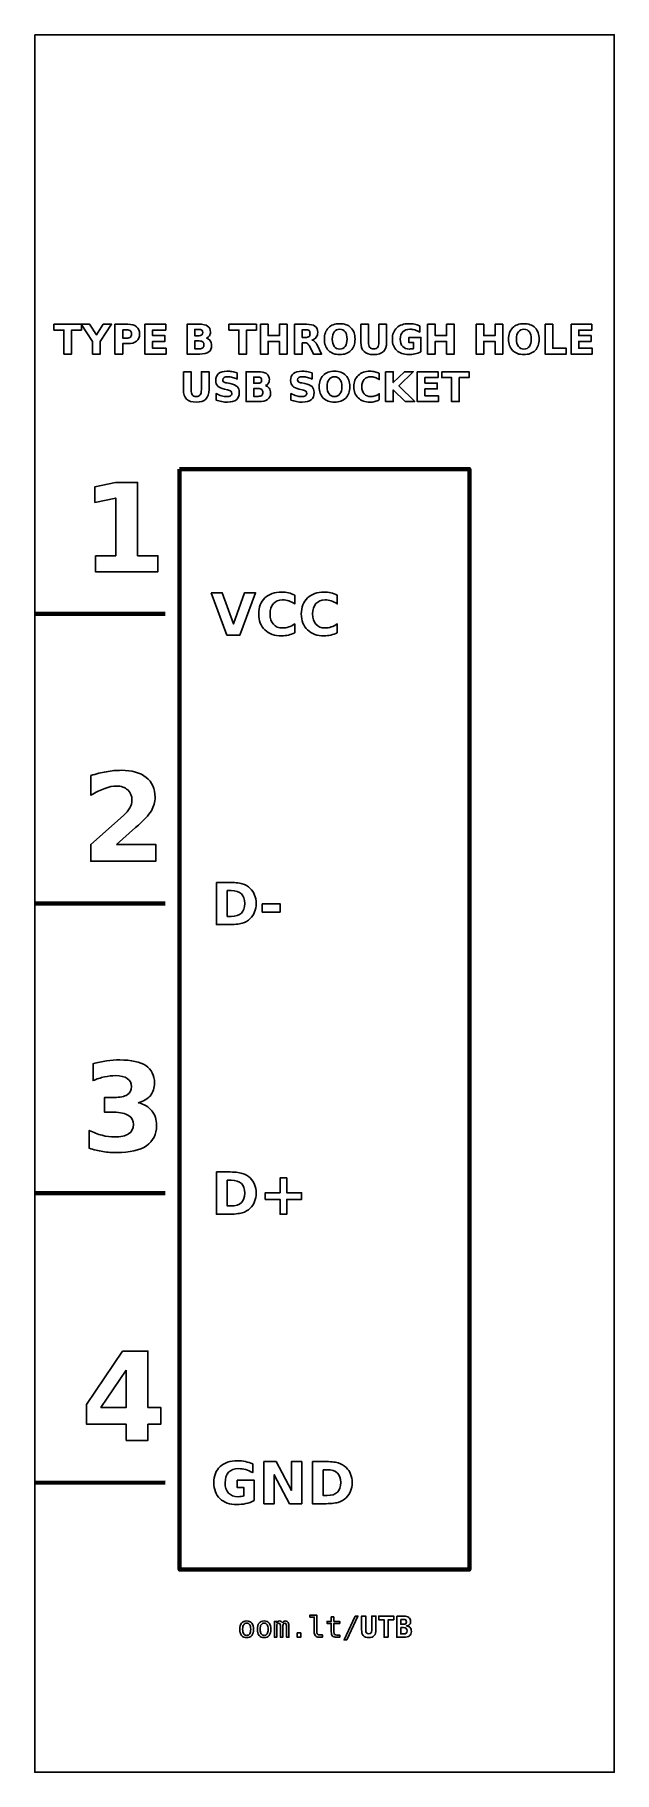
# Model space of a CAD drawing. Header units: centimetres. Extents: x -11.5 to -9.5, y -15.85 to -9.85.
import ezdxf

# ---------------------------------------------------------------- set-up
doc = ezdxf.new("R2010")
doc.units = ezdxf.units.CM
doc.header["$MEASUREMENT"] = 0
doc.layers.add('Layer 1', color=7, linetype='Continuous')

msp = doc.modelspace()

# ---------------------------------------------------------------- linework, layer by layer
at = {"layer": 'Layer 1', "color": 7}
msp.add_open_spline([(-11.5, -9.85), (-11.5, -9.85), (-9.5, -9.85), (-9.5, -9.85), (-9.5, -9.85), (-9.5, -9.85), (-9.5, -15.85), (-9.5, -15.85), (-9.5, -15.85), (-9.5, -15.85), (-11.5, -15.85), (-11.5, -15.85), (-11.5, -15.85), (-11.5, -15.85), (-11.5, -9.85), (-11.5, -9.85)], degree=3, knots=[0, 0, 0, 0, 0.25, 0.25, 0.25, 0.25, 0.5, 0.5, 0.5, 0.5, 0.75, 0.75, 0.75, 0.75, 1, 1, 1, 1], dxfattribs=at)
at = {"layer": 'Layer 1', "color": 250}
for points, knots in [([(-11.43384, -10.84959), (-11.43384, -10.84959), (-11.33904, -10.84959), (-11.33904, -10.84959), (-11.33904, -10.84959), (-11.33904, -10.84959), (-11.33904, -10.86965), (-11.33904, -10.86965), (-11.33904, -10.86965), (-11.33904, -10.86965), (-11.37314, -10.86965), (-11.37314, -10.86965), (-11.37314, -10.86965), (-11.37314, -10.86965), (-11.37314, -10.95246), (-11.37314, -10.95246), (-11.37314, -10.95246), (-11.37314, -10.95246), (-11.39967, -10.95246), (-11.39967, -10.95246), (-11.39967, -10.95246), (-11.39967, -10.95246), (-11.39967, -10.86965), (-11.39967, -10.86965), (-11.39967, -10.86965), (-11.39967, -10.86965), (-11.43384, -10.86965), (-11.43384, -10.86965), (-11.43384, -10.86965), (-11.43384, -10.86965), (-11.43384, -10.84959), (-11.43384, -10.84959)], [0, 0, 0, 0, 0.125, 0.125, 0.125, 0.125, 0.25, 0.25, 0.25, 0.25, 0.375, 0.375, 0.375, 0.375, 0.5, 0.5, 0.5, 0.5, 0.625, 0.625, 0.625, 0.625, 0.75, 0.75, 0.75, 0.75, 0.875, 0.875, 0.875, 0.875, 1, 1, 1, 1]), ([(-11.33965, -10.84959), (-11.33965, -10.84959), (-11.31065, -10.84959), (-11.31065, -10.84959), (-11.31065, -10.84959), (-11.31065, -10.84959), (-11.2872, -10.88626), (-11.2872, -10.88626), (-11.2872, -10.88626), (-11.2872, -10.88626), (-11.26378, -10.84959), (-11.26378, -10.84959), (-11.26378, -10.84959), (-11.26378, -10.84959), (-11.23471, -10.84959), (-11.23471, -10.84959), (-11.23471, -10.84959), (-11.23471, -10.84959), (-11.27391, -10.90912), (-11.27391, -10.90912), (-11.27391, -10.90912), (-11.27391, -10.90912), (-11.27391, -10.95246), (-11.27391, -10.95246), (-11.27391, -10.95246), (-11.27391, -10.95246), (-11.30044, -10.95246), (-11.30044, -10.95246), (-11.30044, -10.95246), (-11.30044, -10.95246), (-11.30044, -10.90912), (-11.30044, -10.90912), (-11.30044, -10.90912), (-11.30044, -10.90912), (-11.33965, -10.84959), (-11.33965, -10.84959)], [0, 0, 0, 0, 0.1111111, 0.1111111, 0.1111111, 0.1111111, 0.2222222, 0.2222222, 0.2222222, 0.2222222, 0.3333333, 0.3333333, 0.3333333, 0.3333333, 0.4444444, 0.4444444, 0.4444444, 0.4444444, 0.5555556, 0.5555556, 0.5555556, 0.5555556, 0.6666667, 0.6666667, 0.6666667, 0.6666667, 0.7777778, 0.7777778, 0.7777778, 0.7777778, 0.8888889, 0.8888889, 0.8888889, 0.8888889, 1, 1, 1, 1]), ([(-11.22311, -10.84959), (-11.22311, -10.84959), (-11.17909, -10.84959), (-11.17909, -10.84959), (-11.17909, -10.84959), (-11.16599, -10.84959), (-11.15594, -10.85251), (-11.14893, -10.85832), (-11.14893, -10.85832), (-11.14193, -10.86413), (-11.13842, -10.8724), (-11.13842, -10.88315), (-11.13842, -10.88315), (-11.13842, -10.89392), (-11.14193, -10.90222), (-11.14893, -10.90803), (-11.14893, -10.90803), (-11.15594, -10.91384), (-11.16599, -10.91676), (-11.17909, -10.91676), (-11.17909, -10.91676), (-11.17909, -10.91676), (-11.19658, -10.91676), (-11.19658, -10.91676), (-11.19658, -10.91676), (-11.19658, -10.91676), (-11.19658, -10.95246), (-11.19658, -10.95246), (-11.19658, -10.95246), (-11.19658, -10.95246), (-11.22311, -10.95246), (-11.22311, -10.95246), (-11.22311, -10.95246), (-11.22311, -10.95246), (-11.22311, -10.84959), (-11.22311, -10.84959)], [0, 0, 0, 0, 0.1111111, 0.1111111, 0.1111111, 0.1111111, 0.2222222, 0.2222222, 0.2222222, 0.2222222, 0.3333333, 0.3333333, 0.3333333, 0.3333333, 0.4444444, 0.4444444, 0.4444444, 0.4444444, 0.5555556, 0.5555556, 0.5555556, 0.5555556, 0.6666667, 0.6666667, 0.6666667, 0.6666667, 0.7777778, 0.7777778, 0.7777778, 0.7777778, 0.8888889, 0.8888889, 0.8888889, 0.8888889, 1, 1, 1, 1]), ([(-11.1197, -10.84959), (-11.1197, -10.84959), (-11.04811, -10.84959), (-11.04811, -10.84959), (-11.04811, -10.84959), (-11.04811, -10.84959), (-11.04811, -10.86965), (-11.04811, -10.86965), (-11.04811, -10.86965), (-11.04811, -10.86965), (-11.09317, -10.86965), (-11.09317, -10.86965), (-11.09317, -10.86965), (-11.09317, -10.86965), (-11.09317, -10.8888), (-11.09317, -10.8888), (-11.09317, -10.8888), (-11.09317, -10.8888), (-11.05082, -10.8888), (-11.05082, -10.8888), (-11.05082, -10.8888), (-11.05082, -10.8888), (-11.05082, -10.90886), (-11.05082, -10.90886), (-11.05082, -10.90886), (-11.05082, -10.90886), (-11.09317, -10.90886), (-11.09317, -10.90886), (-11.09317, -10.90886), (-11.09317, -10.90886), (-11.09317, -10.9324), (-11.09317, -10.9324), (-11.09317, -10.9324), (-11.09317, -10.9324), (-11.04661, -10.9324), (-11.04661, -10.9324), (-11.04661, -10.9324), (-11.04661, -10.9324), (-11.04661, -10.95246), (-11.04661, -10.95246), (-11.04661, -10.95246), (-11.04661, -10.95246), (-11.1197, -10.95246), (-11.1197, -10.95246), (-11.1197, -10.95246), (-11.1197, -10.95246), (-11.1197, -10.84959), (-11.1197, -10.84959)], [0, 0, 0, 0, 0.0833333, 0.0833333, 0.0833333, 0.0833333, 0.1666667, 0.1666667, 0.1666667, 0.1666667, 0.25, 0.25, 0.25, 0.25, 0.3333333, 0.3333333, 0.3333333, 0.3333333, 0.4166667, 0.4166667, 0.4166667, 0.4166667, 0.5, 0.5, 0.5, 0.5, 0.5833333, 0.5833333, 0.5833333, 0.5833333, 0.6666667, 0.6666667, 0.6666667, 0.6666667, 0.75, 0.75, 0.75, 0.75, 0.8333333, 0.8333333, 0.8333333, 0.8333333, 0.9166667, 0.9166667, 0.9166667, 0.9166667, 1, 1, 1, 1]), ([(-10.9074, -10.8974), (-10.90171, -10.89905), (-10.89729, -10.90211), (-10.89416, -10.90658), (-10.89416, -10.90658), (-10.89103, -10.91102), (-10.88948, -10.9165), (-10.88948, -10.92297), (-10.88948, -10.92297), (-10.88948, -10.93289), (-10.89285, -10.94028), (-10.89955, -10.94515), (-10.89955, -10.94515), (-10.90625, -10.95001), (-10.91646, -10.95246), (-10.93015, -10.95246), (-10.93015, -10.95246), (-10.93015, -10.95246), (-10.97417, -10.95246), (-10.97417, -10.95246), (-10.97417, -10.95246), (-10.97417, -10.95246), (-10.97417, -10.84959), (-10.97417, -10.84959), (-10.97417, -10.84959), (-10.97417, -10.84959), (-10.93435, -10.84959), (-10.93435, -10.84959), (-10.93435, -10.84959), (-10.92006, -10.84959), (-10.90971, -10.85175), (-10.90331, -10.85606), (-10.90331, -10.85606), (-10.89689, -10.86039), (-10.89369, -10.8673), (-10.89369, -10.8768), (-10.89369, -10.8768), (-10.89369, -10.88181), (-10.89487, -10.88607), (-10.8972, -10.8896), (-10.8972, -10.8896), (-10.89955, -10.8931), (-10.90293, -10.89571), (-10.9074, -10.8974)], [0, 0, 0, 0, 0.0909091, 0.0909091, 0.0909091, 0.0909091, 0.1818182, 0.1818182, 0.1818182, 0.1818182, 0.2727273, 0.2727273, 0.2727273, 0.2727273, 0.3636364, 0.3636364, 0.3636364, 0.3636364, 0.4545455, 0.4545455, 0.4545455, 0.4545455, 0.5454545, 0.5454545, 0.5454545, 0.5454545, 0.6363636, 0.6363636, 0.6363636, 0.6363636, 0.7272727, 0.7272727, 0.7272727, 0.7272727, 0.8181818, 0.8181818, 0.8181818, 0.8181818, 0.9090909, 0.9090909, 0.9090909, 0.9090909, 1, 1, 1, 1]), ([(-10.82977, -10.84959), (-10.82977, -10.84959), (-10.73497, -10.84959), (-10.73497, -10.84959), (-10.73497, -10.84959), (-10.73497, -10.84959), (-10.73497, -10.86965), (-10.73497, -10.86965), (-10.73497, -10.86965), (-10.73497, -10.86965), (-10.76907, -10.86965), (-10.76907, -10.86965), (-10.76907, -10.86965), (-10.76907, -10.86965), (-10.76907, -10.95246), (-10.76907, -10.95246), (-10.76907, -10.95246), (-10.76907, -10.95246), (-10.7956, -10.95246), (-10.7956, -10.95246), (-10.7956, -10.95246), (-10.7956, -10.95246), (-10.7956, -10.86965), (-10.7956, -10.86965), (-10.7956, -10.86965), (-10.7956, -10.86965), (-10.82977, -10.86965), (-10.82977, -10.86965), (-10.82977, -10.86965), (-10.82977, -10.86965), (-10.82977, -10.84959), (-10.82977, -10.84959)], [0, 0, 0, 0, 0.125, 0.125, 0.125, 0.125, 0.25, 0.25, 0.25, 0.25, 0.375, 0.375, 0.375, 0.375, 0.5, 0.5, 0.5, 0.5, 0.625, 0.625, 0.625, 0.625, 0.75, 0.75, 0.75, 0.75, 0.875, 0.875, 0.875, 0.875, 1, 1, 1, 1]), ([(-10.72123, -10.84959), (-10.72123, -10.84959), (-10.6947, -10.84959), (-10.6947, -10.84959), (-10.6947, -10.84959), (-10.6947, -10.84959), (-10.6947, -10.8888), (-10.6947, -10.8888), (-10.6947, -10.8888), (-10.6947, -10.8888), (-10.65557, -10.8888), (-10.65557, -10.8888), (-10.65557, -10.8888), (-10.65557, -10.8888), (-10.65557, -10.84959), (-10.65557, -10.84959), (-10.65557, -10.84959), (-10.65557, -10.84959), (-10.62904, -10.84959), (-10.62904, -10.84959), (-10.62904, -10.84959), (-10.62904, -10.84959), (-10.62904, -10.95246), (-10.62904, -10.95246), (-10.62904, -10.95246), (-10.62904, -10.95246), (-10.65557, -10.95246), (-10.65557, -10.95246), (-10.65557, -10.95246), (-10.65557, -10.95246), (-10.65557, -10.90886), (-10.65557, -10.90886), (-10.65557, -10.90886), (-10.65557, -10.90886), (-10.6947, -10.90886), (-10.6947, -10.90886), (-10.6947, -10.90886), (-10.6947, -10.90886), (-10.6947, -10.95246), (-10.6947, -10.95246), (-10.6947, -10.95246), (-10.6947, -10.95246), (-10.72123, -10.95246), (-10.72123, -10.95246), (-10.72123, -10.95246), (-10.72123, -10.95246), (-10.72123, -10.84959), (-10.72123, -10.84959)], [0, 0, 0, 0, 0.0833333, 0.0833333, 0.0833333, 0.0833333, 0.1666667, 0.1666667, 0.1666667, 0.1666667, 0.25, 0.25, 0.25, 0.25, 0.3333333, 0.3333333, 0.3333333, 0.3333333, 0.4166667, 0.4166667, 0.4166667, 0.4166667, 0.5, 0.5, 0.5, 0.5, 0.5833333, 0.5833333, 0.5833333, 0.5833333, 0.6666667, 0.6666667, 0.6666667, 0.6666667, 0.75, 0.75, 0.75, 0.75, 0.8333333, 0.8333333, 0.8333333, 0.8333333, 0.9166667, 0.9166667, 0.9166667, 0.9166667, 1, 1, 1, 1]), ([(-10.57661, -10.91354), (-10.57661, -10.91354), (-10.57661, -10.95246), (-10.57661, -10.95246), (-10.57661, -10.95246), (-10.57661, -10.95246), (-10.60314, -10.95246), (-10.60314, -10.95246), (-10.60314, -10.95246), (-10.60314, -10.95246), (-10.60314, -10.84959), (-10.60314, -10.84959), (-10.60314, -10.84959), (-10.60314, -10.84959), (-10.56262, -10.84959), (-10.56262, -10.84959), (-10.56262, -10.84959), (-10.54907, -10.84959), (-10.53912, -10.85187), (-10.53282, -10.85641), (-10.53282, -10.85641), (-10.5265, -10.86095), (-10.52334, -10.86815), (-10.52334, -10.87798), (-10.52334, -10.87798), (-10.52334, -10.88477), (-10.52499, -10.89037), (-10.52826, -10.89472), (-10.52826, -10.89472), (-10.53155, -10.8991), (-10.53651, -10.90232), (-10.54312, -10.90437), (-10.54312, -10.90437), (-10.5395, -10.90521), (-10.53623, -10.90707), (-10.53336, -10.90999), (-10.53336, -10.90999), (-10.53049, -10.9129), (-10.5276, -10.91732), (-10.52466, -10.92325), (-10.52466, -10.92325), (-10.52466, -10.92325), (-10.51024, -10.95246), (-10.51024, -10.95246), (-10.51024, -10.95246), (-10.51024, -10.95246), (-10.53851, -10.95246), (-10.53851, -10.95246), (-10.53851, -10.95246), (-10.53851, -10.95246), (-10.55105, -10.9269), (-10.55105, -10.9269), (-10.55105, -10.9269), (-10.55356, -10.92177), (-10.55613, -10.91824), (-10.55874, -10.91636), (-10.55874, -10.91636), (-10.56133, -10.91448), (-10.56478, -10.91354), (-10.56911, -10.91354), (-10.56911, -10.91354), (-10.56911, -10.91354), (-10.57661, -10.91354), (-10.57661, -10.91354)], [0, 0, 0, 0, 0.0625, 0.0625, 0.0625, 0.0625, 0.125, 0.125, 0.125, 0.125, 0.1875, 0.1875, 0.1875, 0.1875, 0.25, 0.25, 0.25, 0.25, 0.3125, 0.3125, 0.3125, 0.3125, 0.375, 0.375, 0.375, 0.375, 0.4375, 0.4375, 0.4375, 0.4375, 0.5, 0.5, 0.5, 0.5, 0.5625, 0.5625, 0.5625, 0.5625, 0.625, 0.625, 0.625, 0.625, 0.6875, 0.6875, 0.6875, 0.6875, 0.75, 0.75, 0.75, 0.75, 0.8125, 0.8125, 0.8125, 0.8125, 0.875, 0.875, 0.875, 0.875, 0.9375, 0.9375, 0.9375, 0.9375, 1, 1, 1, 1]), ([(-10.4475, -10.84773), (-10.43097, -10.84773), (-10.41801, -10.85246), (-10.40865, -10.86194), (-10.40865, -10.86194), (-10.39927, -10.87139), (-10.39459, -10.88444), (-10.39459, -10.90112), (-10.39459, -10.90112), (-10.39459, -10.91775), (-10.39927, -10.9308), (-10.40865, -10.94025), (-10.40865, -10.94025), (-10.41801, -10.94973), (-10.43097, -10.95446), (-10.4475, -10.95446), (-10.4475, -10.95446), (-10.46399, -10.95446), (-10.47692, -10.94973), (-10.48633, -10.94025), (-10.48633, -10.94025), (-10.49571, -10.9308), (-10.50042, -10.91775), (-10.50042, -10.90112), (-10.50042, -10.90112), (-10.50042, -10.88444), (-10.49571, -10.87139), (-10.48633, -10.86194), (-10.48633, -10.86194), (-10.47692, -10.85246), (-10.46399, -10.84773), (-10.4475, -10.84773)], [0, 0, 0, 0, 0.125, 0.125, 0.125, 0.125, 0.25, 0.25, 0.25, 0.25, 0.375, 0.375, 0.375, 0.375, 0.5, 0.5, 0.5, 0.5, 0.625, 0.625, 0.625, 0.625, 0.75, 0.75, 0.75, 0.75, 0.875, 0.875, 0.875, 0.875, 1, 1, 1, 1]), ([(-10.37452, -10.84959), (-10.37452, -10.84959), (-10.34799, -10.84959), (-10.34799, -10.84959), (-10.34799, -10.84959), (-10.34799, -10.84959), (-10.34799, -10.91126), (-10.34799, -10.91126), (-10.34799, -10.91126), (-10.34799, -10.91975), (-10.34661, -10.92584), (-10.34383, -10.92948), (-10.34383, -10.92948), (-10.34105, -10.93313), (-10.33652, -10.93496), (-10.33021, -10.93496), (-10.33021, -10.93496), (-10.32386, -10.93496), (-10.3193, -10.93313), (-10.31653, -10.92948), (-10.31653, -10.92948), (-10.31375, -10.92584), (-10.31236, -10.91975), (-10.31236, -10.91126), (-10.31236, -10.91126), (-10.31236, -10.91126), (-10.31236, -10.84959), (-10.31236, -10.84959), (-10.31236, -10.84959), (-10.31236, -10.84959), (-10.28583, -10.84959), (-10.28583, -10.84959), (-10.28583, -10.84959), (-10.28583, -10.84959), (-10.28583, -10.91126), (-10.28583, -10.91126), (-10.28583, -10.91126), (-10.28583, -10.92581), (-10.28948, -10.93666), (-10.29679, -10.94378), (-10.29679, -10.94378), (-10.30408, -10.95091), (-10.31523, -10.95446), (-10.33021, -10.95446), (-10.33021, -10.95446), (-10.34515, -10.95446), (-10.35627, -10.95091), (-10.36356, -10.94378), (-10.36356, -10.94378), (-10.37088, -10.93666), (-10.37452, -10.92581), (-10.37452, -10.91126), (-10.37452, -10.91126), (-10.37452, -10.91126), (-10.37452, -10.84959), (-10.37452, -10.84959)], [0, 0, 0, 0, 0.0714286, 0.0714286, 0.0714286, 0.0714286, 0.1428571, 0.1428571, 0.1428571, 0.1428571, 0.2142857, 0.2142857, 0.2142857, 0.2142857, 0.2857143, 0.2857143, 0.2857143, 0.2857143, 0.3571429, 0.3571429, 0.3571429, 0.3571429, 0.4285714, 0.4285714, 0.4285714, 0.4285714, 0.5, 0.5, 0.5, 0.5, 0.5714286, 0.5714286, 0.5714286, 0.5714286, 0.6428571, 0.6428571, 0.6428571, 0.6428571, 0.7142857, 0.7142857, 0.7142857, 0.7142857, 0.7857143, 0.7857143, 0.7857143, 0.7857143, 0.8571429, 0.8571429, 0.8571429, 0.8571429, 0.9285714, 0.9285714, 0.9285714, 0.9285714, 1, 1, 1, 1]), ([(-10.16747, -10.94482), (-10.17408, -10.94804), (-10.18094, -10.95044), (-10.18807, -10.95206), (-10.18807, -10.95206), (-10.1952, -10.95366), (-10.20253, -10.95446), (-10.21013, -10.95446), (-10.21013, -10.95446), (-10.22725, -10.95446), (-10.24082, -10.94966), (-10.25084, -10.94009), (-10.25084, -10.94009), (-10.26086, -10.93052), (-10.26587, -10.91754), (-10.26587, -10.90112), (-10.26587, -10.90112), (-10.26587, -10.88454), (-10.26076, -10.87151), (-10.25058, -10.86198), (-10.25058, -10.86198), (-10.24037, -10.85248), (-10.2264, -10.84773), (-10.20867, -10.84773), (-10.20867, -10.84773), (-10.20183, -10.84773), (-10.19527, -10.84837), (-10.18899, -10.84966), (-10.18899, -10.84966), (-10.18273, -10.85095), (-10.1768, -10.85286), (-10.17125, -10.85538), (-10.17125, -10.85538), (-10.17125, -10.85538), (-10.17125, -10.87666), (-10.17125, -10.87666), (-10.17125, -10.87666), (-10.17699, -10.87339), (-10.18271, -10.87097), (-10.18838, -10.86937), (-10.18838, -10.86937), (-10.19404, -10.86775), (-10.19973, -10.86695), (-10.20543, -10.86695), (-10.20543, -10.86695), (-10.21601, -10.86695), (-10.22415, -10.86991), (-10.22986, -10.87581), (-10.22986, -10.87581), (-10.23558, -10.88172), (-10.23845, -10.89016), (-10.23845, -10.90112), (-10.23845, -10.90112), (-10.23845, -10.91201), (-10.23569, -10.92043), (-10.23017, -10.92635), (-10.23017, -10.92635), (-10.22466, -10.93228), (-10.21683, -10.93524), (-10.20667, -10.93524), (-10.20667, -10.93524), (-10.20392, -10.93524), (-10.20136, -10.93508), (-10.19898, -10.93473), (-10.19898, -10.93473), (-10.19661, -10.93437), (-10.19449, -10.93383), (-10.19261, -10.9331), (-10.19261, -10.9331), (-10.19261, -10.9331), (-10.19261, -10.91311), (-10.19261, -10.91311), (-10.19261, -10.91311), (-10.19261, -10.91311), (-10.20879, -10.91311), (-10.20879, -10.91311), (-10.20879, -10.91311), (-10.20879, -10.91311), (-10.20879, -10.89533), (-10.20879, -10.89533), (-10.20879, -10.89533), (-10.20879, -10.89533), (-10.16747, -10.89533), (-10.16747, -10.89533), (-10.16747, -10.89533), (-10.16747, -10.89533), (-10.16747, -10.94482), (-10.16747, -10.94482)], [0, 0, 0, 0, 0.0454545, 0.0454545, 0.0454545, 0.0454545, 0.0909091, 0.0909091, 0.0909091, 0.0909091, 0.1363636, 0.1363636, 0.1363636, 0.1363636, 0.1818182, 0.1818182, 0.1818182, 0.1818182, 0.2272727, 0.2272727, 0.2272727, 0.2272727, 0.2727273, 0.2727273, 0.2727273, 0.2727273, 0.3181818, 0.3181818, 0.3181818, 0.3181818, 0.3636364, 0.3636364, 0.3636364, 0.3636364, 0.4090909, 0.4090909, 0.4090909, 0.4090909, 0.4545455, 0.4545455, 0.4545455, 0.4545455, 0.5, 0.5, 0.5, 0.5, 0.5454545, 0.5454545, 0.5454545, 0.5454545, 0.5909091, 0.5909091, 0.5909091, 0.5909091, 0.6363636, 0.6363636, 0.6363636, 0.6363636, 0.6818182, 0.6818182, 0.6818182, 0.6818182, 0.7272727, 0.7272727, 0.7272727, 0.7272727, 0.7727273, 0.7727273, 0.7727273, 0.7727273, 0.8181818, 0.8181818, 0.8181818, 0.8181818, 0.8636364, 0.8636364, 0.8636364, 0.8636364, 0.9090909, 0.9090909, 0.9090909, 0.9090909, 0.9545455, 0.9545455, 0.9545455, 0.9545455, 1, 1, 1, 1]), ([(-10.14411, -10.84959), (-10.14411, -10.84959), (-10.11758, -10.84959), (-10.11758, -10.84959), (-10.11758, -10.84959), (-10.11758, -10.84959), (-10.11758, -10.8888), (-10.11758, -10.8888), (-10.11758, -10.8888), (-10.11758, -10.8888), (-10.07845, -10.8888), (-10.07845, -10.8888), (-10.07845, -10.8888), (-10.07845, -10.8888), (-10.07845, -10.84959), (-10.07845, -10.84959), (-10.07845, -10.84959), (-10.07845, -10.84959), (-10.05192, -10.84959), (-10.05192, -10.84959), (-10.05192, -10.84959), (-10.05192, -10.84959), (-10.05192, -10.95246), (-10.05192, -10.95246), (-10.05192, -10.95246), (-10.05192, -10.95246), (-10.07845, -10.95246), (-10.07845, -10.95246), (-10.07845, -10.95246), (-10.07845, -10.95246), (-10.07845, -10.90886), (-10.07845, -10.90886), (-10.07845, -10.90886), (-10.07845, -10.90886), (-10.11758, -10.90886), (-10.11758, -10.90886), (-10.11758, -10.90886), (-10.11758, -10.90886), (-10.11758, -10.95246), (-10.11758, -10.95246), (-10.11758, -10.95246), (-10.11758, -10.95246), (-10.14411, -10.95246), (-10.14411, -10.95246), (-10.14411, -10.95246), (-10.14411, -10.95246), (-10.14411, -10.84959), (-10.14411, -10.84959)], [0, 0, 0, 0, 0.0833333, 0.0833333, 0.0833333, 0.0833333, 0.1666667, 0.1666667, 0.1666667, 0.1666667, 0.25, 0.25, 0.25, 0.25, 0.3333333, 0.3333333, 0.3333333, 0.3333333, 0.4166667, 0.4166667, 0.4166667, 0.4166667, 0.5, 0.5, 0.5, 0.5, 0.5833333, 0.5833333, 0.5833333, 0.5833333, 0.6666667, 0.6666667, 0.6666667, 0.6666667, 0.75, 0.75, 0.75, 0.75, 0.8333333, 0.8333333, 0.8333333, 0.8333333, 0.9166667, 0.9166667, 0.9166667, 0.9166667, 1, 1, 1, 1]), ([(-9.97689, -10.84959), (-9.97689, -10.84959), (-9.95036, -10.84959), (-9.95036, -10.84959), (-9.95036, -10.84959), (-9.95036, -10.84959), (-9.95036, -10.8888), (-9.95036, -10.8888), (-9.95036, -10.8888), (-9.95036, -10.8888), (-9.91123, -10.8888), (-9.91123, -10.8888), (-9.91123, -10.8888), (-9.91123, -10.8888), (-9.91123, -10.84959), (-9.91123, -10.84959), (-9.91123, -10.84959), (-9.91123, -10.84959), (-9.8847, -10.84959), (-9.8847, -10.84959), (-9.8847, -10.84959), (-9.8847, -10.84959), (-9.8847, -10.95246), (-9.8847, -10.95246), (-9.8847, -10.95246), (-9.8847, -10.95246), (-9.91123, -10.95246), (-9.91123, -10.95246), (-9.91123, -10.95246), (-9.91123, -10.95246), (-9.91123, -10.90886), (-9.91123, -10.90886), (-9.91123, -10.90886), (-9.91123, -10.90886), (-9.95036, -10.90886), (-9.95036, -10.90886), (-9.95036, -10.90886), (-9.95036, -10.90886), (-9.95036, -10.95246), (-9.95036, -10.95246), (-9.95036, -10.95246), (-9.95036, -10.95246), (-9.97689, -10.95246), (-9.97689, -10.95246), (-9.97689, -10.95246), (-9.97689, -10.95246), (-9.97689, -10.84959), (-9.97689, -10.84959)], [0, 0, 0, 0, 0.0833333, 0.0833333, 0.0833333, 0.0833333, 0.1666667, 0.1666667, 0.1666667, 0.1666667, 0.25, 0.25, 0.25, 0.25, 0.3333333, 0.3333333, 0.3333333, 0.3333333, 0.4166667, 0.4166667, 0.4166667, 0.4166667, 0.5, 0.5, 0.5, 0.5, 0.5833333, 0.5833333, 0.5833333, 0.5833333, 0.6666667, 0.6666667, 0.6666667, 0.6666667, 0.75, 0.75, 0.75, 0.75, 0.8333333, 0.8333333, 0.8333333, 0.8333333, 0.9166667, 0.9166667, 0.9166667, 0.9166667, 1, 1, 1, 1]), ([(-9.81181, -10.84773), (-9.79528, -10.84773), (-9.78232, -10.85246), (-9.77296, -10.86194), (-9.77296, -10.86194), (-9.76358, -10.87139), (-9.7589, -10.88444), (-9.7589, -10.90112), (-9.7589, -10.90112), (-9.7589, -10.91775), (-9.76358, -10.9308), (-9.77296, -10.94025), (-9.77296, -10.94025), (-9.78232, -10.94973), (-9.79528, -10.95446), (-9.81181, -10.95446), (-9.81181, -10.95446), (-9.8283, -10.95446), (-9.84123, -10.94973), (-9.85064, -10.94025), (-9.85064, -10.94025), (-9.86002, -10.9308), (-9.86473, -10.91775), (-9.86473, -10.90112), (-9.86473, -10.90112), (-9.86473, -10.88444), (-9.86002, -10.87139), (-9.85064, -10.86194), (-9.85064, -10.86194), (-9.84123, -10.85246), (-9.8283, -10.84773), (-9.81181, -10.84773)], [0, 0, 0, 0, 0.125, 0.125, 0.125, 0.125, 0.25, 0.25, 0.25, 0.25, 0.375, 0.375, 0.375, 0.375, 0.5, 0.5, 0.5, 0.5, 0.625, 0.625, 0.625, 0.625, 0.75, 0.75, 0.75, 0.75, 0.875, 0.875, 0.875, 0.875, 1, 1, 1, 1]), ([(-9.73883, -10.84959), (-9.73883, -10.84959), (-9.7123, -10.84959), (-9.7123, -10.84959), (-9.7123, -10.84959), (-9.7123, -10.84959), (-9.7123, -10.9324), (-9.7123, -10.9324), (-9.7123, -10.9324), (-9.7123, -10.9324), (-9.66574, -10.9324), (-9.66574, -10.9324), (-9.66574, -10.9324), (-9.66574, -10.9324), (-9.66574, -10.95246), (-9.66574, -10.95246), (-9.66574, -10.95246), (-9.66574, -10.95246), (-9.73883, -10.95246), (-9.73883, -10.95246), (-9.73883, -10.95246), (-9.73883, -10.95246), (-9.73883, -10.84959), (-9.73883, -10.84959)], [0, 0, 0, 0, 0.1666667, 0.1666667, 0.1666667, 0.1666667, 0.3333333, 0.3333333, 0.3333333, 0.3333333, 0.5, 0.5, 0.5, 0.5, 0.6666667, 0.6666667, 0.6666667, 0.6666667, 0.8333333, 0.8333333, 0.8333333, 0.8333333, 1, 1, 1, 1]), ([(-9.64892, -10.84959), (-9.64892, -10.84959), (-9.57733, -10.84959), (-9.57733, -10.84959), (-9.57733, -10.84959), (-9.57733, -10.84959), (-9.57733, -10.86965), (-9.57733, -10.86965), (-9.57733, -10.86965), (-9.57733, -10.86965), (-9.62239, -10.86965), (-9.62239, -10.86965), (-9.62239, -10.86965), (-9.62239, -10.86965), (-9.62239, -10.8888), (-9.62239, -10.8888), (-9.62239, -10.8888), (-9.62239, -10.8888), (-9.58004, -10.8888), (-9.58004, -10.8888), (-9.58004, -10.8888), (-9.58004, -10.8888), (-9.58004, -10.90886), (-9.58004, -10.90886), (-9.58004, -10.90886), (-9.58004, -10.90886), (-9.62239, -10.90886), (-9.62239, -10.90886), (-9.62239, -10.90886), (-9.62239, -10.90886), (-9.62239, -10.9324), (-9.62239, -10.9324), (-9.62239, -10.9324), (-9.62239, -10.9324), (-9.57583, -10.9324), (-9.57583, -10.9324), (-9.57583, -10.9324), (-9.57583, -10.9324), (-9.57583, -10.95246), (-9.57583, -10.95246), (-9.57583, -10.95246), (-9.57583, -10.95246), (-9.64892, -10.95246), (-9.64892, -10.95246), (-9.64892, -10.95246), (-9.64892, -10.95246), (-9.64892, -10.84959), (-9.64892, -10.84959)], [0, 0, 0, 0, 0.0833333, 0.0833333, 0.0833333, 0.0833333, 0.1666667, 0.1666667, 0.1666667, 0.1666667, 0.25, 0.25, 0.25, 0.25, 0.3333333, 0.3333333, 0.3333333, 0.3333333, 0.4166667, 0.4166667, 0.4166667, 0.4166667, 0.5, 0.5, 0.5, 0.5, 0.5833333, 0.5833333, 0.5833333, 0.5833333, 0.6666667, 0.6666667, 0.6666667, 0.6666667, 0.75, 0.75, 0.75, 0.75, 0.8333333, 0.8333333, 0.8333333, 0.8333333, 0.9166667, 0.9166667, 0.9166667, 0.9166667, 1, 1, 1, 1]), ([(-11.19658, -10.86881), (-11.19658, -10.86881), (-11.19658, -10.89754), (-11.19658, -10.89754), (-11.19658, -10.89754), (-11.19658, -10.89754), (-11.18191, -10.89754), (-11.18191, -10.89754), (-11.18191, -10.89754), (-11.17676, -10.89754), (-11.17278, -10.8963), (-11.16998, -10.89378), (-11.16998, -10.89378), (-11.16718, -10.89129), (-11.16577, -10.88774), (-11.16577, -10.88315), (-11.16577, -10.88315), (-11.16577, -10.87854), (-11.16718, -10.87501), (-11.16998, -10.87252), (-11.16998, -10.87252), (-11.17278, -10.87005), (-11.17676, -10.86881), (-11.18191, -10.86881), (-11.18191, -10.86881), (-11.18191, -10.86881), (-11.19658, -10.86881), (-11.19658, -10.86881)], [0, 0, 0, 0, 0.1428571, 0.1428571, 0.1428571, 0.1428571, 0.2857143, 0.2857143, 0.2857143, 0.2857143, 0.4285714, 0.4285714, 0.4285714, 0.4285714, 0.5714286, 0.5714286, 0.5714286, 0.5714286, 0.7142857, 0.7142857, 0.7142857, 0.7142857, 0.8571429, 0.8571429, 0.8571429, 0.8571429, 1, 1, 1, 1]), ([(-10.93297, -10.88941), (-10.92878, -10.88941), (-10.92561, -10.88849), (-10.92347, -10.88666), (-10.92347, -10.88666), (-10.9213, -10.88482), (-10.92022, -10.88212), (-10.92022, -10.87852), (-10.92022, -10.87852), (-10.92022, -10.87499), (-10.9213, -10.87231), (-10.92347, -10.87045), (-10.92347, -10.87045), (-10.92561, -10.86859), (-10.92878, -10.86765), (-10.93297, -10.86765), (-10.93297, -10.86765), (-10.93297, -10.86765), (-10.94764, -10.86765), (-10.94764, -10.86765), (-10.94764, -10.86765), (-10.94764, -10.86765), (-10.94764, -10.88941), (-10.94764, -10.88941), (-10.94764, -10.88941), (-10.94764, -10.88941), (-10.93297, -10.88941), (-10.93297, -10.88941)], [0, 0, 0, 0, 0.1428571, 0.1428571, 0.1428571, 0.1428571, 0.2857143, 0.2857143, 0.2857143, 0.2857143, 0.4285714, 0.4285714, 0.4285714, 0.4285714, 0.5714286, 0.5714286, 0.5714286, 0.5714286, 0.7142857, 0.7142857, 0.7142857, 0.7142857, 0.8571429, 0.8571429, 0.8571429, 0.8571429, 1, 1, 1, 1]), ([(-10.93207, -10.9344), (-10.92673, -10.9344), (-10.92274, -10.93327), (-10.92003, -10.93103), (-10.92003, -10.93103), (-10.91735, -10.92878), (-10.91601, -10.92537), (-10.91601, -10.92083), (-10.91601, -10.92083), (-10.91601, -10.91638), (-10.91735, -10.91304), (-10.92001, -10.91081), (-10.92001, -10.91081), (-10.92267, -10.90857), (-10.92669, -10.90747), (-10.93207, -10.90747), (-10.93207, -10.90747), (-10.93207, -10.90747), (-10.94764, -10.90747), (-10.94764, -10.90747), (-10.94764, -10.90747), (-10.94764, -10.90747), (-10.94764, -10.9344), (-10.94764, -10.9344), (-10.94764, -10.9344), (-10.94764, -10.9344), (-10.93207, -10.9344), (-10.93207, -10.9344)], [0, 0, 0, 0, 0.1428571, 0.1428571, 0.1428571, 0.1428571, 0.2857143, 0.2857143, 0.2857143, 0.2857143, 0.4285714, 0.4285714, 0.4285714, 0.4285714, 0.5714286, 0.5714286, 0.5714286, 0.5714286, 0.7142857, 0.7142857, 0.7142857, 0.7142857, 0.8571429, 0.8571429, 0.8571429, 0.8571429, 1, 1, 1, 1]), ([(-10.56544, -10.89522), (-10.55989, -10.89522), (-10.55589, -10.89418), (-10.55349, -10.89211), (-10.55349, -10.89211), (-10.55107, -10.89004), (-10.54987, -10.88663), (-10.54987, -10.8819), (-10.54987, -10.8819), (-10.54987, -10.87722), (-10.55107, -10.87386), (-10.55349, -10.87184), (-10.55349, -10.87184), (-10.55589, -10.86982), (-10.55989, -10.86881), (-10.56544, -10.86881), (-10.56544, -10.86881), (-10.56544, -10.86881), (-10.57661, -10.86881), (-10.57661, -10.86881), (-10.57661, -10.86881), (-10.57661, -10.86881), (-10.57661, -10.89522), (-10.57661, -10.89522), (-10.57661, -10.89522), (-10.57661, -10.89522), (-10.56544, -10.89522), (-10.56544, -10.89522)], [0, 0, 0, 0, 0.1428571, 0.1428571, 0.1428571, 0.1428571, 0.2857143, 0.2857143, 0.2857143, 0.2857143, 0.4285714, 0.4285714, 0.4285714, 0.4285714, 0.5714286, 0.5714286, 0.5714286, 0.5714286, 0.7142857, 0.7142857, 0.7142857, 0.7142857, 0.8571429, 0.8571429, 0.8571429, 0.8571429, 1, 1, 1, 1]), ([(-10.4475, -10.86695), (-10.45559, -10.86695), (-10.46185, -10.86993), (-10.46632, -10.87591), (-10.46632, -10.87591), (-10.47076, -10.88188), (-10.473, -10.89028), (-10.473, -10.90112), (-10.473, -10.90112), (-10.473, -10.91194), (-10.47076, -10.92031), (-10.46632, -10.92628), (-10.46632, -10.92628), (-10.46185, -10.93226), (-10.45559, -10.93524), (-10.4475, -10.93524), (-10.4475, -10.93524), (-10.43936, -10.93524), (-10.43309, -10.93226), (-10.42862, -10.92628), (-10.42862, -10.92628), (-10.42417, -10.92031), (-10.42194, -10.91194), (-10.42194, -10.90112), (-10.42194, -10.90112), (-10.42194, -10.89028), (-10.42417, -10.88188), (-10.42862, -10.87591), (-10.42862, -10.87591), (-10.43309, -10.86993), (-10.43936, -10.86695), (-10.4475, -10.86695)], [0, 0, 0, 0, 0.125, 0.125, 0.125, 0.125, 0.25, 0.25, 0.25, 0.25, 0.375, 0.375, 0.375, 0.375, 0.5, 0.5, 0.5, 0.5, 0.625, 0.625, 0.625, 0.625, 0.75, 0.75, 0.75, 0.75, 0.875, 0.875, 0.875, 0.875, 1, 1, 1, 1]), ([(-9.81181, -10.86695), (-9.8199, -10.86695), (-9.82616, -10.86993), (-9.83063, -10.87591), (-9.83063, -10.87591), (-9.83507, -10.88188), (-9.83731, -10.89028), (-9.83731, -10.90112), (-9.83731, -10.90112), (-9.83731, -10.91194), (-9.83507, -10.92031), (-9.83063, -10.92628), (-9.83063, -10.92628), (-9.82616, -10.93226), (-9.8199, -10.93524), (-9.81181, -10.93524), (-9.81181, -10.93524), (-9.80367, -10.93524), (-9.7974, -10.93226), (-9.79293, -10.92628), (-9.79293, -10.92628), (-9.78848, -10.92031), (-9.78625, -10.91194), (-9.78625, -10.90112), (-9.78625, -10.90112), (-9.78625, -10.89028), (-9.78848, -10.88188), (-9.79293, -10.87591), (-9.79293, -10.87591), (-9.7974, -10.86993), (-9.80367, -10.86695), (-9.81181, -10.86695)], [0, 0, 0, 0, 0.125, 0.125, 0.125, 0.125, 0.25, 0.25, 0.25, 0.25, 0.375, 0.375, 0.375, 0.375, 0.5, 0.5, 0.5, 0.5, 0.625, 0.625, 0.625, 0.625, 0.75, 0.75, 0.75, 0.75, 0.875, 0.875, 0.875, 0.875, 1, 1, 1, 1]), ([(-10.98705, -11.01384), (-10.98705, -11.01384), (-10.96052, -11.01384), (-10.96052, -11.01384), (-10.96052, -11.01384), (-10.96052, -11.01384), (-10.96052, -11.07551), (-10.96052, -11.07551), (-10.96052, -11.07551), (-10.96052, -11.084), (-10.95914, -11.09009), (-10.95636, -11.09373), (-10.95636, -11.09373), (-10.95358, -11.09738), (-10.94905, -11.09921), (-10.94274, -11.09921), (-10.94274, -11.09921), (-10.93639, -11.09921), (-10.93183, -11.09738), (-10.92906, -11.09373), (-10.92906, -11.09373), (-10.92628, -11.09009), (-10.92489, -11.084), (-10.92489, -11.07551), (-10.92489, -11.07551), (-10.92489, -11.07551), (-10.92489, -11.01384), (-10.92489, -11.01384), (-10.92489, -11.01384), (-10.92489, -11.01384), (-10.89836, -11.01384), (-10.89836, -11.01384), (-10.89836, -11.01384), (-10.89836, -11.01384), (-10.89836, -11.07551), (-10.89836, -11.07551), (-10.89836, -11.07551), (-10.89836, -11.09006), (-10.90201, -11.10091), (-10.90932, -11.10803), (-10.90932, -11.10803), (-10.91661, -11.11516), (-10.92776, -11.11871), (-10.94274, -11.11871), (-10.94274, -11.11871), (-10.95768, -11.11871), (-10.9688, -11.11516), (-10.97609, -11.10803), (-10.97609, -11.10803), (-10.98341, -11.10091), (-10.98705, -11.09006), (-10.98705, -11.07551), (-10.98705, -11.07551), (-10.98705, -11.07551), (-10.98705, -11.01384), (-10.98705, -11.01384)], [0, 0, 0, 0, 0.0714286, 0.0714286, 0.0714286, 0.0714286, 0.1428571, 0.1428571, 0.1428571, 0.1428571, 0.2142857, 0.2142857, 0.2142857, 0.2142857, 0.2857143, 0.2857143, 0.2857143, 0.2857143, 0.3571429, 0.3571429, 0.3571429, 0.3571429, 0.4285714, 0.4285714, 0.4285714, 0.4285714, 0.5, 0.5, 0.5, 0.5, 0.5714286, 0.5714286, 0.5714286, 0.5714286, 0.6428571, 0.6428571, 0.6428571, 0.6428571, 0.7142857, 0.7142857, 0.7142857, 0.7142857, 0.7857143, 0.7857143, 0.7857143, 0.7857143, 0.8571429, 0.8571429, 0.8571429, 0.8571429, 0.9285714, 0.9285714, 0.9285714, 0.9285714, 1, 1, 1, 1]), ([(-10.80088, -11.01709), (-10.80088, -11.01709), (-10.80088, -11.03884), (-10.80088, -11.03884), (-10.80088, -11.03884), (-10.80653, -11.03632), (-10.81205, -11.03442), (-10.81741, -11.03313), (-10.81741, -11.03313), (-10.8228, -11.03183), (-10.82788, -11.0312), (-10.83265, -11.0312), (-10.83265, -11.0312), (-10.83898, -11.0312), (-10.84368, -11.03207), (-10.84672, -11.03381), (-10.84672, -11.03381), (-10.84975, -11.03557), (-10.85126, -11.03828), (-10.85126, -11.04195), (-10.85126, -11.04195), (-10.85126, -11.0447), (-10.85025, -11.04686), (-10.8482, -11.04839), (-10.8482, -11.04839), (-10.84615, -11.04992), (-10.84244, -11.05126), (-10.83705, -11.05236), (-10.83705, -11.05236), (-10.83705, -11.05236), (-10.82576, -11.05462), (-10.82576, -11.05462), (-10.82576, -11.05462), (-10.81431, -11.05693), (-10.8062, -11.06041), (-10.80138, -11.06511), (-10.80138, -11.06511), (-10.79655, -11.06979), (-10.79413, -11.07645), (-10.79413, -11.08508), (-10.79413, -11.08508), (-10.79413, -11.09644), (-10.79749, -11.10488), (-10.80422, -11.11041), (-10.80422, -11.11041), (-10.81095, -11.11593), (-10.82122, -11.11871), (-10.83505, -11.11871), (-10.83505, -11.11871), (-10.84159, -11.11871), (-10.84813, -11.1181), (-10.85469, -11.11685), (-10.85469, -11.11685), (-10.86125, -11.1156), (-10.86784, -11.11377), (-10.8744, -11.11135), (-10.8744, -11.11135), (-10.8744, -11.11135), (-10.8744, -11.08896), (-10.8744, -11.08896), (-10.8744, -11.08896), (-10.86784, -11.09244), (-10.86149, -11.09507), (-10.85535, -11.09684), (-10.85535, -11.09684), (-10.84921, -11.0986), (-10.84331, -11.09949), (-10.83762, -11.09949), (-10.83762, -11.09949), (-10.83183, -11.09949), (-10.82739, -11.09853), (-10.82431, -11.0966), (-10.82431, -11.0966), (-10.82122, -11.09467), (-10.8197, -11.09192), (-10.8197, -11.08832), (-10.8197, -11.08832), (-10.8197, -11.08512), (-10.82073, -11.08263), (-10.82282, -11.08089), (-10.82282, -11.08089), (-10.82492, -11.07915), (-10.82908, -11.07758), (-10.83534, -11.07621), (-10.83534, -11.07621), (-10.83534, -11.07621), (-10.84561, -11.07393), (-10.84561, -11.07393), (-10.84561, -11.07393), (-10.85589, -11.07172), (-10.86342, -11.06822), (-10.86817, -11.06339), (-10.86817, -11.06339), (-10.87292, -11.05857), (-10.87529, -11.05206), (-10.87529, -11.0439), (-10.87529, -11.0439), (-10.87529, -11.03364), (-10.87198, -11.02576), (-10.86537, -11.02026), (-10.86537, -11.02026), (-10.85876, -11.01473), (-10.84926, -11.01198), (-10.83684, -11.01198), (-10.83684, -11.01198), (-10.8312, -11.01198), (-10.82539, -11.01241), (-10.81941, -11.01325), (-10.81941, -11.01325), (-10.81344, -11.0141), (-10.80726, -11.01537), (-10.80088, -11.01709)], [0, 0, 0, 0, 0.0357143, 0.0357143, 0.0357143, 0.0357143, 0.0714286, 0.0714286, 0.0714286, 0.0714286, 0.1071429, 0.1071429, 0.1071429, 0.1071429, 0.1428571, 0.1428571, 0.1428571, 0.1428571, 0.1785714, 0.1785714, 0.1785714, 0.1785714, 0.2142857, 0.2142857, 0.2142857, 0.2142857, 0.25, 0.25, 0.25, 0.25, 0.2857143, 0.2857143, 0.2857143, 0.2857143, 0.3214286, 0.3214286, 0.3214286, 0.3214286, 0.3571429, 0.3571429, 0.3571429, 0.3571429, 0.3928571, 0.3928571, 0.3928571, 0.3928571, 0.4285714, 0.4285714, 0.4285714, 0.4285714, 0.4642857, 0.4642857, 0.4642857, 0.4642857, 0.5, 0.5, 0.5, 0.5, 0.5357143, 0.5357143, 0.5357143, 0.5357143, 0.5714286, 0.5714286, 0.5714286, 0.5714286, 0.6071429, 0.6071429, 0.6071429, 0.6071429, 0.6428571, 0.6428571, 0.6428571, 0.6428571, 0.6785714, 0.6785714, 0.6785714, 0.6785714, 0.7142857, 0.7142857, 0.7142857, 0.7142857, 0.75, 0.75, 0.75, 0.75, 0.7857143, 0.7857143, 0.7857143, 0.7857143, 0.8214286, 0.8214286, 0.8214286, 0.8214286, 0.8571429, 0.8571429, 0.8571429, 0.8571429, 0.8928571, 0.8928571, 0.8928571, 0.8928571, 0.9285714, 0.9285714, 0.9285714, 0.9285714, 0.9642857, 0.9642857, 0.9642857, 0.9642857, 1, 1, 1, 1]), ([(-10.70408, -11.06165), (-10.69839, -11.0633), (-10.69397, -11.06636), (-10.69084, -11.07083), (-10.69084, -11.07083), (-10.68771, -11.07527), (-10.68616, -11.08075), (-10.68616, -11.08722), (-10.68616, -11.08722), (-10.68616, -11.09714), (-10.68953, -11.10453), (-10.69623, -11.1094), (-10.69623, -11.1094), (-10.70293, -11.11426), (-10.71314, -11.11671), (-10.72683, -11.11671), (-10.72683, -11.11671), (-10.72683, -11.11671), (-10.77085, -11.11671), (-10.77085, -11.11671), (-10.77085, -11.11671), (-10.77085, -11.11671), (-10.77085, -11.01384), (-10.77085, -11.01384), (-10.77085, -11.01384), (-10.77085, -11.01384), (-10.73103, -11.01384), (-10.73103, -11.01384), (-10.73103, -11.01384), (-10.71674, -11.01384), (-10.70639, -11.016), (-10.69999, -11.02031), (-10.69999, -11.02031), (-10.69357, -11.02464), (-10.69037, -11.03155), (-10.69037, -11.04105), (-10.69037, -11.04105), (-10.69037, -11.04606), (-10.69155, -11.05032), (-10.69388, -11.05385), (-10.69388, -11.05385), (-10.69623, -11.05735), (-10.69961, -11.05996), (-10.70408, -11.06165)], [0, 0, 0, 0, 0.0909091, 0.0909091, 0.0909091, 0.0909091, 0.1818182, 0.1818182, 0.1818182, 0.1818182, 0.2727273, 0.2727273, 0.2727273, 0.2727273, 0.3636364, 0.3636364, 0.3636364, 0.3636364, 0.4545455, 0.4545455, 0.4545455, 0.4545455, 0.5454545, 0.5454545, 0.5454545, 0.5454545, 0.6363636, 0.6363636, 0.6363636, 0.6363636, 0.7272727, 0.7272727, 0.7272727, 0.7272727, 0.8181818, 0.8181818, 0.8181818, 0.8181818, 0.9090909, 0.9090909, 0.9090909, 0.9090909, 1, 1, 1, 1]), ([(-10.72965, -11.05366), (-10.72546, -11.05366), (-10.72229, -11.05274), (-10.72015, -11.05091), (-10.72015, -11.05091), (-10.71798, -11.04907), (-10.7169, -11.04637), (-10.7169, -11.04277), (-10.7169, -11.04277), (-10.7169, -11.03924), (-10.71798, -11.03656), (-10.72015, -11.0347), (-10.72015, -11.0347), (-10.72229, -11.03284), (-10.72546, -11.0319), (-10.72965, -11.0319), (-10.72965, -11.0319), (-10.72965, -11.0319), (-10.74432, -11.0319), (-10.74432, -11.0319), (-10.74432, -11.0319), (-10.74432, -11.0319), (-10.74432, -11.05366), (-10.74432, -11.05366), (-10.74432, -11.05366), (-10.74432, -11.05366), (-10.72965, -11.05366), (-10.72965, -11.05366)], [0, 0, 0, 0, 0.1428571, 0.1428571, 0.1428571, 0.1428571, 0.2857143, 0.2857143, 0.2857143, 0.2857143, 0.4285714, 0.4285714, 0.4285714, 0.4285714, 0.5714286, 0.5714286, 0.5714286, 0.5714286, 0.7142857, 0.7142857, 0.7142857, 0.7142857, 0.8571429, 0.8571429, 0.8571429, 0.8571429, 1, 1, 1, 1]), ([(-10.54258, -11.01709), (-10.54258, -11.01709), (-10.54258, -11.03884), (-10.54258, -11.03884), (-10.54258, -11.03884), (-10.54823, -11.03632), (-10.55375, -11.03442), (-10.55911, -11.03313), (-10.55911, -11.03313), (-10.5645, -11.03183), (-10.56958, -11.0312), (-10.57435, -11.0312), (-10.57435, -11.0312), (-10.58068, -11.0312), (-10.58538, -11.03207), (-10.58842, -11.03381), (-10.58842, -11.03381), (-10.59145, -11.03557), (-10.59296, -11.03828), (-10.59296, -11.04195), (-10.59296, -11.04195), (-10.59296, -11.0447), (-10.59195, -11.04686), (-10.5899, -11.04839), (-10.5899, -11.04839), (-10.58785, -11.04992), (-10.58414, -11.05126), (-10.57875, -11.05236), (-10.57875, -11.05236), (-10.57875, -11.05236), (-10.56746, -11.05462), (-10.56746, -11.05462), (-10.56746, -11.05462), (-10.55601, -11.05693), (-10.5479, -11.06041), (-10.54308, -11.06511), (-10.54308, -11.06511), (-10.53825, -11.06979), (-10.53583, -11.07645), (-10.53583, -11.08508), (-10.53583, -11.08508), (-10.53583, -11.09644), (-10.53919, -11.10488), (-10.54592, -11.11041), (-10.54592, -11.11041), (-10.55265, -11.11593), (-10.56292, -11.11871), (-10.57675, -11.11871), (-10.57675, -11.11871), (-10.58329, -11.11871), (-10.58983, -11.1181), (-10.59639, -11.11685), (-10.59639, -11.11685), (-10.60295, -11.1156), (-10.60954, -11.11377), (-10.6161, -11.11135), (-10.6161, -11.11135), (-10.6161, -11.11135), (-10.6161, -11.08896), (-10.6161, -11.08896), (-10.6161, -11.08896), (-10.60954, -11.09244), (-10.60319, -11.09507), (-10.59705, -11.09684), (-10.59705, -11.09684), (-10.59091, -11.0986), (-10.58501, -11.09949), (-10.57932, -11.09949), (-10.57932, -11.09949), (-10.57353, -11.09949), (-10.56909, -11.09853), (-10.56601, -11.0966), (-10.56601, -11.0966), (-10.56292, -11.09467), (-10.5614, -11.09192), (-10.5614, -11.08832), (-10.5614, -11.08832), (-10.5614, -11.08512), (-10.56243, -11.08263), (-10.56452, -11.08089), (-10.56452, -11.08089), (-10.56662, -11.07915), (-10.57078, -11.07758), (-10.57704, -11.07621), (-10.57704, -11.07621), (-10.57704, -11.07621), (-10.58731, -11.07393), (-10.58731, -11.07393), (-10.58731, -11.07393), (-10.59759, -11.07172), (-10.60512, -11.06822), (-10.60987, -11.06339), (-10.60987, -11.06339), (-10.61462, -11.05857), (-10.61699, -11.05206), (-10.61699, -11.0439), (-10.61699, -11.0439), (-10.61699, -11.03364), (-10.61368, -11.02576), (-10.60707, -11.02026), (-10.60707, -11.02026), (-10.60046, -11.01473), (-10.59096, -11.01198), (-10.57854, -11.01198), (-10.57854, -11.01198), (-10.5729, -11.01198), (-10.56709, -11.01241), (-10.56111, -11.01325), (-10.56111, -11.01325), (-10.55514, -11.0141), (-10.54896, -11.01537), (-10.54258, -11.01709)], [0, 0, 0, 0, 0.0357143, 0.0357143, 0.0357143, 0.0357143, 0.0714286, 0.0714286, 0.0714286, 0.0714286, 0.1071429, 0.1071429, 0.1071429, 0.1071429, 0.1428571, 0.1428571, 0.1428571, 0.1428571, 0.1785714, 0.1785714, 0.1785714, 0.1785714, 0.2142857, 0.2142857, 0.2142857, 0.2142857, 0.25, 0.25, 0.25, 0.25, 0.2857143, 0.2857143, 0.2857143, 0.2857143, 0.3214286, 0.3214286, 0.3214286, 0.3214286, 0.3571429, 0.3571429, 0.3571429, 0.3571429, 0.3928571, 0.3928571, 0.3928571, 0.3928571, 0.4285714, 0.4285714, 0.4285714, 0.4285714, 0.4642857, 0.4642857, 0.4642857, 0.4642857, 0.5, 0.5, 0.5, 0.5, 0.5357143, 0.5357143, 0.5357143, 0.5357143, 0.5714286, 0.5714286, 0.5714286, 0.5714286, 0.6071429, 0.6071429, 0.6071429, 0.6071429, 0.6428571, 0.6428571, 0.6428571, 0.6428571, 0.6785714, 0.6785714, 0.6785714, 0.6785714, 0.7142857, 0.7142857, 0.7142857, 0.7142857, 0.75, 0.75, 0.75, 0.75, 0.7857143, 0.7857143, 0.7857143, 0.7857143, 0.8214286, 0.8214286, 0.8214286, 0.8214286, 0.8571429, 0.8571429, 0.8571429, 0.8571429, 0.8928571, 0.8928571, 0.8928571, 0.8928571, 0.9285714, 0.9285714, 0.9285714, 0.9285714, 0.9642857, 0.9642857, 0.9642857, 0.9642857, 1, 1, 1, 1]), ([(-10.46556, -11.01198), (-10.44903, -11.01198), (-10.43607, -11.01671), (-10.42671, -11.02619), (-10.42671, -11.02619), (-10.41733, -11.03564), (-10.41265, -11.04869), (-10.41265, -11.06537), (-10.41265, -11.06537), (-10.41265, -11.082), (-10.41733, -11.09505), (-10.42671, -11.1045), (-10.42671, -11.1045), (-10.43607, -11.11398), (-10.44903, -11.11871), (-10.46556, -11.11871), (-10.46556, -11.11871), (-10.48205, -11.11871), (-10.49498, -11.11398), (-10.50439, -11.1045), (-10.50439, -11.1045), (-10.51377, -11.09505), (-10.51848, -11.082), (-10.51848, -11.06537), (-10.51848, -11.06537), (-10.51848, -11.04869), (-10.51377, -11.03564), (-10.50439, -11.02619), (-10.50439, -11.02619), (-10.49498, -11.01671), (-10.48205, -11.01198), (-10.46556, -11.01198)], [0, 0, 0, 0, 0.125, 0.125, 0.125, 0.125, 0.25, 0.25, 0.25, 0.25, 0.375, 0.375, 0.375, 0.375, 0.5, 0.5, 0.5, 0.5, 0.625, 0.625, 0.625, 0.625, 0.75, 0.75, 0.75, 0.75, 0.875, 0.875, 0.875, 0.875, 1, 1, 1, 1]), ([(-10.46556, -11.0312), (-10.47365, -11.0312), (-10.47991, -11.03418), (-10.48438, -11.04016), (-10.48438, -11.04016), (-10.48882, -11.04613), (-10.49106, -11.05453), (-10.49106, -11.06537), (-10.49106, -11.06537), (-10.49106, -11.07619), (-10.48882, -11.08456), (-10.48438, -11.09053), (-10.48438, -11.09053), (-10.47991, -11.09651), (-10.47365, -11.09949), (-10.46556, -11.09949), (-10.46556, -11.09949), (-10.45742, -11.09949), (-10.45115, -11.09651), (-10.44668, -11.09053), (-10.44668, -11.09053), (-10.44223, -11.08456), (-10.44, -11.07619), (-10.44, -11.06537), (-10.44, -11.06537), (-10.44, -11.05453), (-10.44223, -11.04613), (-10.44668, -11.04016), (-10.44668, -11.04016), (-10.45115, -11.03418), (-10.45742, -11.0312), (-10.46556, -11.0312)], [0, 0, 0, 0, 0.125, 0.125, 0.125, 0.125, 0.25, 0.25, 0.25, 0.25, 0.375, 0.375, 0.375, 0.375, 0.5, 0.5, 0.5, 0.5, 0.625, 0.625, 0.625, 0.625, 0.75, 0.75, 0.75, 0.75, 0.875, 0.875, 0.875, 0.875, 1, 1, 1, 1]), ([(-10.311, -11.11107), (-10.31586, -11.11358), (-10.32094, -11.11549), (-10.32624, -11.11678), (-10.32624, -11.11678), (-10.3315, -11.11807), (-10.33703, -11.11871), (-10.34277, -11.11871), (-10.34277, -11.11871), (-10.35989, -11.11871), (-10.37346, -11.11391), (-10.38348, -11.10434), (-10.38348, -11.10434), (-10.3935, -11.09477), (-10.39851, -11.08179), (-10.39851, -11.06537), (-10.39851, -11.06537), (-10.39851, -11.04893), (-10.3935, -11.03592), (-10.38348, -11.02635), (-10.38348, -11.02635), (-10.37346, -11.01678), (-10.35989, -11.01198), (-10.34277, -11.01198), (-10.34277, -11.01198), (-10.33703, -11.01198), (-10.3315, -11.01262), (-10.32624, -11.01391), (-10.32624, -11.01391), (-10.32094, -11.0152), (-10.31586, -11.01711), (-10.311, -11.01963), (-10.311, -11.01963), (-10.311, -11.01963), (-10.311, -11.04091), (-10.311, -11.04091), (-10.311, -11.04091), (-10.31591, -11.03755), (-10.32076, -11.0351), (-10.32553, -11.03355), (-10.32553, -11.03355), (-10.3303, -11.03197), (-10.33534, -11.0312), (-10.34063, -11.0312), (-10.34063, -11.0312), (-10.35008, -11.0312), (-10.35754, -11.03423), (-10.36295, -11.0403), (-10.36295, -11.0403), (-10.36838, -11.04637), (-10.37109, -11.05472), (-10.37109, -11.06537), (-10.37109, -11.06537), (-10.37109, -11.076), (-10.36838, -11.08433), (-10.36295, -11.09039), (-10.36295, -11.09039), (-10.35754, -11.09646), (-10.35008, -11.09949), (-10.34063, -11.09949), (-10.34063, -11.09949), (-10.33534, -11.09949), (-10.3303, -11.09872), (-10.32553, -11.09714), (-10.32553, -11.09714), (-10.32076, -11.09559), (-10.31591, -11.09314), (-10.311, -11.08978), (-10.311, -11.08978), (-10.311, -11.08978), (-10.311, -11.11107), (-10.311, -11.11107)], [0, 0, 0, 0, 0.0555556, 0.0555556, 0.0555556, 0.0555556, 0.1111111, 0.1111111, 0.1111111, 0.1111111, 0.1666667, 0.1666667, 0.1666667, 0.1666667, 0.2222222, 0.2222222, 0.2222222, 0.2222222, 0.2777778, 0.2777778, 0.2777778, 0.2777778, 0.3333333, 0.3333333, 0.3333333, 0.3333333, 0.3888889, 0.3888889, 0.3888889, 0.3888889, 0.4444444, 0.4444444, 0.4444444, 0.4444444, 0.5, 0.5, 0.5, 0.5, 0.5555556, 0.5555556, 0.5555556, 0.5555556, 0.6111111, 0.6111111, 0.6111111, 0.6111111, 0.6666667, 0.6666667, 0.6666667, 0.6666667, 0.7222222, 0.7222222, 0.7222222, 0.7222222, 0.7777778, 0.7777778, 0.7777778, 0.7777778, 0.8333333, 0.8333333, 0.8333333, 0.8333333, 0.8888889, 0.8888889, 0.8888889, 0.8888889, 0.9444444, 0.9444444, 0.9444444, 0.9444444, 1, 1, 1, 1]), ([(-10.28903, -11.01384), (-10.28903, -11.01384), (-10.2625, -11.01384), (-10.2625, -11.01384), (-10.2625, -11.01384), (-10.2625, -11.01384), (-10.2625, -11.0514), (-10.2625, -11.0514), (-10.2625, -11.0514), (-10.2625, -11.0514), (-10.22426, -11.01384), (-10.22426, -11.01384), (-10.22426, -11.01384), (-10.22426, -11.01384), (-10.19348, -11.01384), (-10.19348, -11.01384), (-10.19348, -11.01384), (-10.19348, -11.01384), (-10.24301, -11.06255), (-10.24301, -11.06255), (-10.24301, -11.06255), (-10.24301, -11.06255), (-10.18837, -11.11671), (-10.18837, -11.11671), (-10.18837, -11.11671), (-10.18837, -11.11671), (-10.22158, -11.11671), (-10.22158, -11.11671), (-10.22158, -11.11671), (-10.22158, -11.11671), (-10.2625, -11.07619), (-10.2625, -11.07619), (-10.2625, -11.07619), (-10.2625, -11.07619), (-10.2625, -11.11671), (-10.2625, -11.11671), (-10.2625, -11.11671), (-10.2625, -11.11671), (-10.28903, -11.11671), (-10.28903, -11.11671), (-10.28903, -11.11671), (-10.28903, -11.11671), (-10.28903, -11.01384), (-10.28903, -11.01384)], [0, 0, 0, 0, 0.0909091, 0.0909091, 0.0909091, 0.0909091, 0.1818182, 0.1818182, 0.1818182, 0.1818182, 0.2727273, 0.2727273, 0.2727273, 0.2727273, 0.3636364, 0.3636364, 0.3636364, 0.3636364, 0.4545455, 0.4545455, 0.4545455, 0.4545455, 0.5454545, 0.5454545, 0.5454545, 0.5454545, 0.6363636, 0.6363636, 0.6363636, 0.6363636, 0.7272727, 0.7272727, 0.7272727, 0.7272727, 0.8181818, 0.8181818, 0.8181818, 0.8181818, 0.9090909, 0.9090909, 0.9090909, 0.9090909, 1, 1, 1, 1]), ([(-10.17969, -11.01384), (-10.17969, -11.01384), (-10.1081, -11.01384), (-10.1081, -11.01384), (-10.1081, -11.01384), (-10.1081, -11.01384), (-10.1081, -11.0339), (-10.1081, -11.0339), (-10.1081, -11.0339), (-10.1081, -11.0339), (-10.15316, -11.0339), (-10.15316, -11.0339), (-10.15316, -11.0339), (-10.15316, -11.0339), (-10.15316, -11.05305), (-10.15316, -11.05305), (-10.15316, -11.05305), (-10.15316, -11.05305), (-10.11081, -11.05305), (-10.11081, -11.05305), (-10.11081, -11.05305), (-10.11081, -11.05305), (-10.11081, -11.07311), (-10.11081, -11.07311), (-10.11081, -11.07311), (-10.11081, -11.07311), (-10.15316, -11.07311), (-10.15316, -11.07311), (-10.15316, -11.07311), (-10.15316, -11.07311), (-10.15316, -11.09665), (-10.15316, -11.09665), (-10.15316, -11.09665), (-10.15316, -11.09665), (-10.1066, -11.09665), (-10.1066, -11.09665), (-10.1066, -11.09665), (-10.1066, -11.09665), (-10.1066, -11.11671), (-10.1066, -11.11671), (-10.1066, -11.11671), (-10.1066, -11.11671), (-10.17969, -11.11671), (-10.17969, -11.11671), (-10.17969, -11.11671), (-10.17969, -11.11671), (-10.17969, -11.01384), (-10.17969, -11.01384)], [0, 0, 0, 0, 0.0833333, 0.0833333, 0.0833333, 0.0833333, 0.1666667, 0.1666667, 0.1666667, 0.1666667, 0.25, 0.25, 0.25, 0.25, 0.3333333, 0.3333333, 0.3333333, 0.3333333, 0.4166667, 0.4166667, 0.4166667, 0.4166667, 0.5, 0.5, 0.5, 0.5, 0.5833333, 0.5833333, 0.5833333, 0.5833333, 0.6666667, 0.6666667, 0.6666667, 0.6666667, 0.75, 0.75, 0.75, 0.75, 0.8333333, 0.8333333, 0.8333333, 0.8333333, 0.9166667, 0.9166667, 0.9166667, 0.9166667, 1, 1, 1, 1]), ([(-10.09557, -11.01384), (-10.09557, -11.01384), (-10.00077, -11.01384), (-10.00077, -11.01384), (-10.00077, -11.01384), (-10.00077, -11.01384), (-10.00077, -11.0339), (-10.00077, -11.0339), (-10.00077, -11.0339), (-10.00077, -11.0339), (-10.03487, -11.0339), (-10.03487, -11.0339), (-10.03487, -11.0339), (-10.03487, -11.0339), (-10.03487, -11.11671), (-10.03487, -11.11671), (-10.03487, -11.11671), (-10.03487, -11.11671), (-10.0614, -11.11671), (-10.0614, -11.11671), (-10.0614, -11.11671), (-10.0614, -11.11671), (-10.0614, -11.0339), (-10.0614, -11.0339), (-10.0614, -11.0339), (-10.0614, -11.0339), (-10.09557, -11.0339), (-10.09557, -11.0339), (-10.09557, -11.0339), (-10.09557, -11.0339), (-10.09557, -11.01384), (-10.09557, -11.01384)], [0, 0, 0, 0, 0.125, 0.125, 0.125, 0.125, 0.25, 0.25, 0.25, 0.25, 0.375, 0.375, 0.375, 0.375, 0.5, 0.5, 0.5, 0.5, 0.625, 0.625, 0.625, 0.625, 0.75, 0.75, 0.75, 0.75, 0.875, 0.875, 0.875, 0.875, 1, 1, 1, 1]), ([(-10.72875, -11.09865), (-10.72341, -11.09865), (-10.71942, -11.09752), (-10.71671, -11.09528), (-10.71671, -11.09528), (-10.71403, -11.09303), (-10.71269, -11.08962), (-10.71269, -11.08508), (-10.71269, -11.08508), (-10.71269, -11.08063), (-10.71403, -11.07729), (-10.71669, -11.07506), (-10.71669, -11.07506), (-10.71935, -11.07282), (-10.72337, -11.07172), (-10.72875, -11.07172), (-10.72875, -11.07172), (-10.72875, -11.07172), (-10.74432, -11.07172), (-10.74432, -11.07172), (-10.74432, -11.07172), (-10.74432, -11.07172), (-10.74432, -11.09865), (-10.74432, -11.09865), (-10.74432, -11.09865), (-10.74432, -11.09865), (-10.72875, -11.09865), (-10.72875, -11.09865)], [0, 0, 0, 0, 0.1428571, 0.1428571, 0.1428571, 0.1428571, 0.2857143, 0.2857143, 0.2857143, 0.2857143, 0.4285714, 0.4285714, 0.4285714, 0.4285714, 0.5714286, 0.5714286, 0.5714286, 0.5714286, 0.7142857, 0.7142857, 0.7142857, 0.7142857, 0.8571429, 0.8571429, 0.8571429, 0.8571429, 1, 1, 1, 1]), ([(-11.29076, -11.64935), (-11.29076, -11.64935), (-11.22049, -11.64935), (-11.22049, -11.64935), (-11.22049, -11.64935), (-11.22049, -11.64935), (-11.22049, -11.44989), (-11.22049, -11.44989), (-11.22049, -11.44989), (-11.22049, -11.44989), (-11.29259, -11.46478), (-11.29259, -11.46478), (-11.29259, -11.46478), (-11.29259, -11.46478), (-11.29259, -11.41059), (-11.29259, -11.41059), (-11.29259, -11.41059), (-11.29259, -11.41059), (-11.22091, -11.3957), (-11.22091, -11.3957), (-11.22091, -11.3957), (-11.22091, -11.3957), (-11.14528, -11.3957), (-11.14528, -11.3957), (-11.14528, -11.3957), (-11.14528, -11.3957), (-11.14528, -11.64935), (-11.14528, -11.64935), (-11.14528, -11.64935), (-11.14528, -11.64935), (-11.075, -11.64935), (-11.075, -11.64935), (-11.075, -11.64935), (-11.075, -11.64935), (-11.075, -11.70431), (-11.075, -11.70431), (-11.075, -11.70431), (-11.075, -11.70431), (-11.29076, -11.70431), (-11.29076, -11.70431), (-11.29076, -11.70431), (-11.29076, -11.70431), (-11.29076, -11.64935), (-11.29076, -11.64935)], [0, 0, 0, 0, 0.0909091, 0.0909091, 0.0909091, 0.0909091, 0.1818182, 0.1818182, 0.1818182, 0.1818182, 0.2727273, 0.2727273, 0.2727273, 0.2727273, 0.3636364, 0.3636364, 0.3636364, 0.3636364, 0.4545455, 0.4545455, 0.4545455, 0.4545455, 0.5454545, 0.5454545, 0.5454545, 0.5454545, 0.6363636, 0.6363636, 0.6363636, 0.6363636, 0.7272727, 0.7272727, 0.7272727, 0.7272727, 0.8181818, 0.8181818, 0.8181818, 0.8181818, 0.9090909, 0.9090909, 0.9090909, 0.9090909, 1, 1, 1, 1]), ([(-11.29076, -11.64935), (-11.29076, -11.64935), (-11.22049, -11.64935), (-11.22049, -11.64935), (-11.22049, -11.64935), (-11.22049, -11.64935), (-11.22049, -11.44989), (-11.22049, -11.44989), (-11.22049, -11.44989), (-11.22049, -11.44989), (-11.29259, -11.46478), (-11.29259, -11.46478), (-11.29259, -11.46478), (-11.29259, -11.46478), (-11.29259, -11.41059), (-11.29259, -11.41059), (-11.29259, -11.41059), (-11.29259, -11.41059), (-11.22091, -11.3957), (-11.22091, -11.3957), (-11.22091, -11.3957), (-11.22091, -11.3957), (-11.14528, -11.3957), (-11.14528, -11.3957), (-11.14528, -11.3957), (-11.14528, -11.3957), (-11.14528, -11.64935), (-11.14528, -11.64935), (-11.14528, -11.64935), (-11.14528, -11.64935), (-11.075, -11.64935), (-11.075, -11.64935), (-11.075, -11.64935), (-11.075, -11.64935), (-11.075, -11.70431), (-11.075, -11.70431), (-11.075, -11.70431), (-11.075, -11.70431), (-11.29076, -11.70431), (-11.29076, -11.70431), (-11.29076, -11.70431), (-11.29076, -11.70431), (-11.29076, -11.64935), (-11.29076, -11.64935)], [0, 0, 0, 0, 0.0909091, 0.0909091, 0.0909091, 0.0909091, 0.1818182, 0.1818182, 0.1818182, 0.1818182, 0.2727273, 0.2727273, 0.2727273, 0.2727273, 0.3636364, 0.3636364, 0.3636364, 0.3636364, 0.4545455, 0.4545455, 0.4545455, 0.4545455, 0.5454545, 0.5454545, 0.5454545, 0.5454545, 0.6363636, 0.6363636, 0.6363636, 0.6363636, 0.7272727, 0.7272727, 0.7272727, 0.7272727, 0.8181818, 0.8181818, 0.8181818, 0.8181818, 0.9090909, 0.9090909, 0.9090909, 0.9090909, 1, 1, 1, 1]), ([(-10.8907, -11.7771), (-10.8907, -11.7771), (-10.8529, -11.7771), (-10.8529, -11.7771), (-10.8529, -11.7771), (-10.8529, -11.7771), (-10.81424, -11.8847), (-10.81424, -11.8847), (-10.81424, -11.8847), (-10.81424, -11.8847), (-10.77567, -11.7771), (-10.77567, -11.7771), (-10.77567, -11.7771), (-10.77567, -11.7771), (-10.73787, -11.7771), (-10.73787, -11.7771), (-10.73787, -11.7771), (-10.73787, -11.7771), (-10.79187, -11.9229), (-10.79187, -11.9229), (-10.79187, -11.9229), (-10.79187, -11.9229), (-10.8367, -11.9229), (-10.8367, -11.9229), (-10.8367, -11.9229), (-10.8367, -11.9229), (-10.8907, -11.7771), (-10.8907, -11.7771)], [0, 0, 0, 0, 0.1428571, 0.1428571, 0.1428571, 0.1428571, 0.2857143, 0.2857143, 0.2857143, 0.2857143, 0.4285714, 0.4285714, 0.4285714, 0.4285714, 0.5714286, 0.5714286, 0.5714286, 0.5714286, 0.7142857, 0.7142857, 0.7142857, 0.7142857, 0.8571429, 0.8571429, 0.8571429, 0.8571429, 1, 1, 1, 1]), ([(-10.60287, -11.9149), (-10.60977, -11.91847), (-10.61697, -11.92117), (-10.62447, -11.923), (-10.62447, -11.923), (-10.63194, -11.92483), (-10.63977, -11.92573), (-10.6479, -11.92573), (-10.6479, -11.92573), (-10.67217, -11.92573), (-10.6914, -11.91893), (-10.7056, -11.90537), (-10.7056, -11.90537), (-10.7198, -11.8918), (-10.7269, -11.8734), (-10.7269, -11.85013), (-10.7269, -11.85013), (-10.7269, -11.82683), (-10.7198, -11.8084), (-10.7056, -11.79483), (-10.7056, -11.79483), (-10.6914, -11.78127), (-10.67217, -11.77447), (-10.6479, -11.77447), (-10.6479, -11.77447), (-10.63977, -11.77447), (-10.63194, -11.77537), (-10.62447, -11.7772), (-10.62447, -11.7772), (-10.61697, -11.77903), (-10.60977, -11.78173), (-10.60287, -11.7853), (-10.60287, -11.7853), (-10.60287, -11.7853), (-10.60287, -11.81547), (-10.60287, -11.81547), (-10.60287, -11.81547), (-10.60984, -11.8107), (-10.6167, -11.80723), (-10.62347, -11.80503), (-10.62347, -11.80503), (-10.63024, -11.8028), (-10.63737, -11.8017), (-10.64487, -11.8017), (-10.64487, -11.8017), (-10.65827, -11.8017), (-10.66884, -11.806), (-10.6765, -11.8146), (-10.6765, -11.8146), (-10.6842, -11.8232), (-10.68804, -11.83503), (-10.68804, -11.85013), (-10.68804, -11.85013), (-10.68804, -11.8652), (-10.6842, -11.877), (-10.6765, -11.8856), (-10.6765, -11.8856), (-10.66884, -11.8942), (-10.65827, -11.8985), (-10.64487, -11.8985), (-10.64487, -11.8985), (-10.63737, -11.8985), (-10.63024, -11.8974), (-10.62347, -11.89517), (-10.62347, -11.89517), (-10.6167, -11.89297), (-10.60984, -11.8895), (-10.60287, -11.88473), (-10.60287, -11.88473), (-10.60287, -11.88473), (-10.60287, -11.9149), (-10.60287, -11.9149)], [0, 0, 0, 0, 0.0555556, 0.0555556, 0.0555556, 0.0555556, 0.1111111, 0.1111111, 0.1111111, 0.1111111, 0.1666667, 0.1666667, 0.1666667, 0.1666667, 0.2222222, 0.2222222, 0.2222222, 0.2222222, 0.2777778, 0.2777778, 0.2777778, 0.2777778, 0.3333333, 0.3333333, 0.3333333, 0.3333333, 0.3888889, 0.3888889, 0.3888889, 0.3888889, 0.4444444, 0.4444444, 0.4444444, 0.4444444, 0.5, 0.5, 0.5, 0.5, 0.5555556, 0.5555556, 0.5555556, 0.5555556, 0.6111111, 0.6111111, 0.6111111, 0.6111111, 0.6666667, 0.6666667, 0.6666667, 0.6666667, 0.7222222, 0.7222222, 0.7222222, 0.7222222, 0.7777778, 0.7777778, 0.7777778, 0.7777778, 0.8333333, 0.8333333, 0.8333333, 0.8333333, 0.8888889, 0.8888889, 0.8888889, 0.8888889, 0.9444444, 0.9444444, 0.9444444, 0.9444444, 1, 1, 1, 1]), ([(-10.4561, -11.9149), (-10.463, -11.91847), (-10.4702, -11.92117), (-10.4777, -11.923), (-10.4777, -11.923), (-10.48517, -11.92483), (-10.493, -11.92573), (-10.50113, -11.92573), (-10.50113, -11.92573), (-10.5254, -11.92573), (-10.54463, -11.91893), (-10.55883, -11.90537), (-10.55883, -11.90537), (-10.57303, -11.8918), (-10.58013, -11.8734), (-10.58013, -11.85013), (-10.58013, -11.85013), (-10.58013, -11.82683), (-10.57303, -11.8084), (-10.55883, -11.79483), (-10.55883, -11.79483), (-10.54463, -11.78127), (-10.5254, -11.77447), (-10.50113, -11.77447), (-10.50113, -11.77447), (-10.493, -11.77447), (-10.48517, -11.77537), (-10.4777, -11.7772), (-10.4777, -11.7772), (-10.4702, -11.77903), (-10.463, -11.78173), (-10.4561, -11.7853), (-10.4561, -11.7853), (-10.4561, -11.7853), (-10.4561, -11.81547), (-10.4561, -11.81547), (-10.4561, -11.81547), (-10.46307, -11.8107), (-10.46993, -11.80723), (-10.4767, -11.80503), (-10.4767, -11.80503), (-10.48347, -11.8028), (-10.4906, -11.8017), (-10.4981, -11.8017), (-10.4981, -11.8017), (-10.5115, -11.8017), (-10.52207, -11.806), (-10.52973, -11.8146), (-10.52973, -11.8146), (-10.53743, -11.8232), (-10.54127, -11.83503), (-10.54127, -11.85013), (-10.54127, -11.85013), (-10.54127, -11.8652), (-10.53743, -11.877), (-10.52973, -11.8856), (-10.52973, -11.8856), (-10.52207, -11.8942), (-10.5115, -11.8985), (-10.4981, -11.8985), (-10.4981, -11.8985), (-10.4906, -11.8985), (-10.48347, -11.8974), (-10.4767, -11.89517), (-10.4767, -11.89517), (-10.46993, -11.89297), (-10.46307, -11.8895), (-10.4561, -11.88473), (-10.4561, -11.88473), (-10.4561, -11.88473), (-10.4561, -11.9149), (-10.4561, -11.9149)], [0, 0, 0, 0, 0.0555556, 0.0555556, 0.0555556, 0.0555556, 0.1111111, 0.1111111, 0.1111111, 0.1111111, 0.1666667, 0.1666667, 0.1666667, 0.1666667, 0.2222222, 0.2222222, 0.2222222, 0.2222222, 0.2777778, 0.2777778, 0.2777778, 0.2777778, 0.3333333, 0.3333333, 0.3333333, 0.3333333, 0.3888889, 0.3888889, 0.3888889, 0.3888889, 0.4444444, 0.4444444, 0.4444444, 0.4444444, 0.5, 0.5, 0.5, 0.5, 0.5555556, 0.5555556, 0.5555556, 0.5555556, 0.6111111, 0.6111111, 0.6111111, 0.6111111, 0.6666667, 0.6666667, 0.6666667, 0.6666667, 0.7222222, 0.7222222, 0.7222222, 0.7222222, 0.7777778, 0.7777778, 0.7777778, 0.7777778, 0.8333333, 0.8333333, 0.8333333, 0.8333333, 0.8888889, 0.8888889, 0.8888889, 0.8888889, 0.9444444, 0.9444444, 0.9444444, 0.9444444, 1, 1, 1, 1]), ([(-11.21837, -12.64582), (-11.21837, -12.64582), (-11.08255, -12.64582), (-11.08255, -12.64582), (-11.08255, -12.64582), (-11.08255, -12.64582), (-11.08255, -12.70431), (-11.08255, -12.70431), (-11.08255, -12.70431), (-11.08255, -12.70431), (-11.30685, -12.70431), (-11.30685, -12.70431), (-11.30685, -12.70431), (-11.30685, -12.70431), (-11.30685, -12.64582), (-11.30685, -12.64582), (-11.30685, -12.64582), (-11.30685, -12.64582), (-11.19417, -12.54641), (-11.19417, -12.54641), (-11.19417, -12.54641), (-11.18408, -12.53731), (-11.17667, -12.52842), (-11.17187, -12.51974), (-11.17187, -12.51974), (-11.16701, -12.51106), (-11.16461, -12.50203), (-11.16461, -12.49264), (-11.16461, -12.49264), (-11.16461, -12.47818), (-11.16948, -12.46654), (-11.17921, -12.45772), (-11.17921, -12.45772), (-11.18888, -12.4489), (-11.20179, -12.44453), (-11.21795, -12.44453), (-11.21795, -12.44453), (-11.23036, -12.44453), (-11.24391, -12.44721), (-11.25866, -12.4525), (-11.25866, -12.4525), (-11.2734, -12.45779), (-11.28921, -12.46569), (-11.306, -12.47614), (-11.306, -12.47614), (-11.306, -12.47614), (-11.306, -12.40833), (-11.306, -12.40833), (-11.306, -12.40833), (-11.28808, -12.40241), (-11.27037, -12.39789), (-11.25287, -12.39479), (-11.25287, -12.39479), (-11.23537, -12.39168), (-11.21823, -12.39013), (-11.20137, -12.39013), (-11.20137, -12.39013), (-11.16447, -12.39013), (-11.13575, -12.39824), (-11.11529, -12.41454), (-11.11529, -12.41454), (-11.09483, -12.43077), (-11.0846, -12.45342), (-11.0846, -12.48256), (-11.0846, -12.48256), (-11.0846, -12.49935), (-11.08897, -12.51501), (-11.09765, -12.52955), (-11.09765, -12.52955), (-11.10633, -12.54408), (-11.1246, -12.56355), (-11.1524, -12.58796), (-11.1524, -12.58796), (-11.1524, -12.58796), (-11.21837, -12.64582), (-11.21837, -12.64582)], [0, 0, 0, 0, 0.0526316, 0.0526316, 0.0526316, 0.0526316, 0.1052632, 0.1052632, 0.1052632, 0.1052632, 0.1578947, 0.1578947, 0.1578947, 0.1578947, 0.2105263, 0.2105263, 0.2105263, 0.2105263, 0.2631579, 0.2631579, 0.2631579, 0.2631579, 0.3157895, 0.3157895, 0.3157895, 0.3157895, 0.3684211, 0.3684211, 0.3684211, 0.3684211, 0.4210526, 0.4210526, 0.4210526, 0.4210526, 0.4736842, 0.4736842, 0.4736842, 0.4736842, 0.5263158, 0.5263158, 0.5263158, 0.5263158, 0.5789474, 0.5789474, 0.5789474, 0.5789474, 0.6315789, 0.6315789, 0.6315789, 0.6315789, 0.6842105, 0.6842105, 0.6842105, 0.6842105, 0.7368421, 0.7368421, 0.7368421, 0.7368421, 0.7894737, 0.7894737, 0.7894737, 0.7894737, 0.8421053, 0.8421053, 0.8421053, 0.8421053, 0.8947368, 0.8947368, 0.8947368, 0.8947368, 0.9473684, 0.9473684, 0.9473684, 0.9473684, 1, 1, 1, 1]), ([(-11.21837, -12.64582), (-11.21837, -12.64582), (-11.08255, -12.64582), (-11.08255, -12.64582), (-11.08255, -12.64582), (-11.08255, -12.64582), (-11.08255, -12.70431), (-11.08255, -12.70431), (-11.08255, -12.70431), (-11.08255, -12.70431), (-11.30685, -12.70431), (-11.30685, -12.70431), (-11.30685, -12.70431), (-11.30685, -12.70431), (-11.30685, -12.64582), (-11.30685, -12.64582), (-11.30685, -12.64582), (-11.30685, -12.64582), (-11.19417, -12.54641), (-11.19417, -12.54641), (-11.19417, -12.54641), (-11.18408, -12.53731), (-11.17667, -12.52842), (-11.17187, -12.51974), (-11.17187, -12.51974), (-11.16701, -12.51106), (-11.16461, -12.50203), (-11.16461, -12.49264), (-11.16461, -12.49264), (-11.16461, -12.47818), (-11.16948, -12.46654), (-11.17921, -12.45772), (-11.17921, -12.45772), (-11.18888, -12.4489), (-11.20179, -12.44453), (-11.21795, -12.44453), (-11.21795, -12.44453), (-11.23036, -12.44453), (-11.24391, -12.44721), (-11.25866, -12.4525), (-11.25866, -12.4525), (-11.2734, -12.45779), (-11.28921, -12.46569), (-11.306, -12.47614), (-11.306, -12.47614), (-11.306, -12.47614), (-11.306, -12.40833), (-11.306, -12.40833), (-11.306, -12.40833), (-11.28808, -12.40241), (-11.27037, -12.39789), (-11.25287, -12.39479), (-11.25287, -12.39479), (-11.23537, -12.39168), (-11.21823, -12.39013), (-11.20137, -12.39013), (-11.20137, -12.39013), (-11.16447, -12.39013), (-11.13575, -12.39824), (-11.11529, -12.41454), (-11.11529, -12.41454), (-11.09483, -12.43077), (-11.0846, -12.45342), (-11.0846, -12.48256), (-11.0846, -12.48256), (-11.0846, -12.49935), (-11.08897, -12.51501), (-11.09765, -12.52955), (-11.09765, -12.52955), (-11.10633, -12.54408), (-11.1246, -12.56355), (-11.1524, -12.58796), (-11.1524, -12.58796), (-11.1524, -12.58796), (-11.21837, -12.64582), (-11.21837, -12.64582)], [0, 0, 0, 0, 0.0526316, 0.0526316, 0.0526316, 0.0526316, 0.1052632, 0.1052632, 0.1052632, 0.1052632, 0.1578947, 0.1578947, 0.1578947, 0.1578947, 0.2105263, 0.2105263, 0.2105263, 0.2105263, 0.2631579, 0.2631579, 0.2631579, 0.2631579, 0.3157895, 0.3157895, 0.3157895, 0.3157895, 0.3684211, 0.3684211, 0.3684211, 0.3684211, 0.4210526, 0.4210526, 0.4210526, 0.4210526, 0.4736842, 0.4736842, 0.4736842, 0.4736842, 0.5263158, 0.5263158, 0.5263158, 0.5263158, 0.5789474, 0.5789474, 0.5789474, 0.5789474, 0.6315789, 0.6315789, 0.6315789, 0.6315789, 0.6842105, 0.6842105, 0.6842105, 0.6842105, 0.7368421, 0.7368421, 0.7368421, 0.7368421, 0.7894737, 0.7894737, 0.7894737, 0.7894737, 0.8421053, 0.8421053, 0.8421053, 0.8421053, 0.8947368, 0.8947368, 0.8947368, 0.8947368, 0.9473684, 0.9473684, 0.9473684, 0.9473684, 1, 1, 1, 1]), ([(-10.8733, -12.7771), (-10.8733, -12.7771), (-10.83364, -12.7771), (-10.83364, -12.7771), (-10.83364, -12.7771), (-10.8115, -12.7771), (-10.79504, -12.77867), (-10.7842, -12.78183), (-10.7842, -12.78183), (-10.77337, -12.785), (-10.76407, -12.79033), (-10.7563, -12.7979), (-10.7563, -12.7979), (-10.74947, -12.80447), (-10.7444, -12.81207), (-10.74107, -12.82067), (-10.74107, -12.82067), (-10.73777, -12.82923), (-10.7361, -12.83897), (-10.7361, -12.84987), (-10.7361, -12.84987), (-10.7361, -12.86087), (-10.73777, -12.87067), (-10.74107, -12.8793), (-10.74107, -12.8793), (-10.7444, -12.88793), (-10.74947, -12.89553), (-10.7563, -12.9021), (-10.7563, -12.9021), (-10.76414, -12.90967), (-10.7735, -12.915), (-10.78444, -12.91817), (-10.78444, -12.91817), (-10.79537, -12.92133), (-10.81177, -12.9229), (-10.83364, -12.9229), (-10.83364, -12.9229), (-10.83364, -12.9229), (-10.8733, -12.9229), (-10.8733, -12.9229), (-10.8733, -12.9229), (-10.8733, -12.9229), (-10.8733, -12.7771), (-10.8733, -12.7771)], [0, 0, 0, 0, 0.0909091, 0.0909091, 0.0909091, 0.0909091, 0.1818182, 0.1818182, 0.1818182, 0.1818182, 0.2727273, 0.2727273, 0.2727273, 0.2727273, 0.3636364, 0.3636364, 0.3636364, 0.3636364, 0.4545455, 0.4545455, 0.4545455, 0.4545455, 0.5454545, 0.5454545, 0.5454545, 0.5454545, 0.6363636, 0.6363636, 0.6363636, 0.6363636, 0.7272727, 0.7272727, 0.7272727, 0.7272727, 0.8181818, 0.8181818, 0.8181818, 0.8181818, 0.9090909, 0.9090909, 0.9090909, 0.9090909, 1, 1, 1, 1]), ([(-10.8357, -12.80553), (-10.8357, -12.80553), (-10.8357, -12.89447), (-10.8357, -12.89447), (-10.8357, -12.89447), (-10.8357, -12.89447), (-10.82224, -12.89447), (-10.82224, -12.89447), (-10.82224, -12.89447), (-10.80687, -12.89447), (-10.79514, -12.89067), (-10.78704, -12.88303), (-10.78704, -12.88303), (-10.77894, -12.87543), (-10.77487, -12.86437), (-10.77487, -12.84987), (-10.77487, -12.84987), (-10.77487, -12.8354), (-10.7789, -12.8244), (-10.78697, -12.81687), (-10.78697, -12.81687), (-10.79504, -12.8093), (-10.8068, -12.80553), (-10.82224, -12.80553), (-10.82224, -12.80553), (-10.82224, -12.80553), (-10.8357, -12.80553), (-10.8357, -12.80553)], [0, 0, 0, 0, 0.1428571, 0.1428571, 0.1428571, 0.1428571, 0.2857143, 0.2857143, 0.2857143, 0.2857143, 0.4285714, 0.4285714, 0.4285714, 0.4285714, 0.5714286, 0.5714286, 0.5714286, 0.5714286, 0.7142857, 0.7142857, 0.7142857, 0.7142857, 0.8571429, 0.8571429, 0.8571429, 0.8571429, 1, 1, 1, 1]), ([(-10.71484, -12.85113), (-10.71484, -12.85113), (-10.6535, -12.85113), (-10.6535, -12.85113), (-10.6535, -12.85113), (-10.6535, -12.85113), (-10.6535, -12.87957), (-10.6535, -12.87957), (-10.6535, -12.87957), (-10.6535, -12.87957), (-10.71484, -12.87957), (-10.71484, -12.87957), (-10.71484, -12.87957), (-10.71484, -12.87957), (-10.71484, -12.85113), (-10.71484, -12.85113)], [0, 0, 0, 0, 0.25, 0.25, 0.25, 0.25, 0.5, 0.5, 0.5, 0.5, 0.75, 0.75, 0.75, 0.75, 1, 1, 1, 1]), ([(-11.14316, -13.53787), (-11.12242, -13.54323), (-11.10654, -13.55262), (-11.09575, -13.56588), (-11.09575, -13.56588), (-11.08495, -13.57922), (-11.07952, -13.59608), (-11.07952, -13.61661), (-11.07952, -13.61661), (-11.07952, -13.64723), (-11.09123, -13.67051), (-11.11465, -13.68646), (-11.11465, -13.68646), (-11.13808, -13.70233), (-11.17223, -13.71031), (-11.21717, -13.71031), (-11.21717, -13.71031), (-11.23305, -13.71031), (-11.24892, -13.70904), (-11.26487, -13.7065), (-11.26487, -13.7065), (-11.28074, -13.70396), (-11.29647, -13.70008), (-11.31207, -13.695), (-11.31207, -13.695), (-11.31207, -13.695), (-11.31207, -13.63361), (-11.31207, -13.63361), (-11.31207, -13.63361), (-11.29718, -13.64102), (-11.28243, -13.64667), (-11.26776, -13.65048), (-11.26776, -13.65048), (-11.25308, -13.65422), (-11.23862, -13.65612), (-11.22444, -13.65612), (-11.22444, -13.65612), (-11.20334, -13.65612), (-11.18719, -13.65245), (-11.17597, -13.64518), (-11.17597, -13.64518), (-11.16475, -13.63785), (-11.1591, -13.62741), (-11.1591, -13.61372), (-11.1591, -13.61372), (-11.1591, -13.59968), (-11.16489, -13.58902), (-11.17639, -13.58183), (-11.17639, -13.58183), (-11.18789, -13.57456), (-11.20489, -13.57096), (-11.22733, -13.57096), (-11.22733, -13.57096), (-11.22733, -13.57096), (-11.25915, -13.57096), (-11.25915, -13.57096), (-11.25915, -13.57096), (-11.25915, -13.57096), (-11.25915, -13.51967), (-11.25915, -13.51967), (-11.25915, -13.51967), (-11.25915, -13.51967), (-11.22571, -13.51967), (-11.22571, -13.51967), (-11.22571, -13.51967), (-11.20567, -13.51967), (-11.19085, -13.51656), (-11.18105, -13.51028), (-11.18105, -13.51028), (-11.17124, -13.504), (-11.16637, -13.49448), (-11.16637, -13.48171), (-11.16637, -13.48171), (-11.16637, -13.46986), (-11.1711, -13.46068), (-11.18062, -13.45426), (-11.18062, -13.45426), (-11.19015, -13.44777), (-11.20355, -13.44453), (-11.22091, -13.44453), (-11.22091, -13.44453), (-11.23375, -13.44453), (-11.24666, -13.44594), (-11.25979, -13.44883), (-11.25979, -13.44883), (-11.27284, -13.45172), (-11.28582, -13.45603), (-11.2988, -13.46167), (-11.2988, -13.46167), (-11.2988, -13.46167), (-11.2988, -13.40339), (-11.2988, -13.40339), (-11.2988, -13.40339), (-11.28307, -13.39895), (-11.26755, -13.39563), (-11.2521, -13.39344), (-11.2521, -13.39344), (-11.23664, -13.39126), (-11.22155, -13.39013), (-11.20666, -13.39013), (-11.20666, -13.39013), (-11.16658, -13.39013), (-11.13653, -13.39669), (-11.11663, -13.40988), (-11.11663, -13.40988), (-11.09673, -13.42301), (-11.08679, -13.44283), (-11.08679, -13.46929), (-11.08679, -13.46929), (-11.08679, -13.48728), (-11.09151, -13.5021), (-11.10104, -13.5136), (-11.10104, -13.5136), (-11.11056, -13.5251), (-11.1246, -13.53321), (-11.14316, -13.53787)], [0, 0, 0, 0, 0.0344828, 0.0344828, 0.0344828, 0.0344828, 0.0689655, 0.0689655, 0.0689655, 0.0689655, 0.1034483, 0.1034483, 0.1034483, 0.1034483, 0.137931, 0.137931, 0.137931, 0.137931, 0.1724138, 0.1724138, 0.1724138, 0.1724138, 0.2068966, 0.2068966, 0.2068966, 0.2068966, 0.2413793, 0.2413793, 0.2413793, 0.2413793, 0.2758621, 0.2758621, 0.2758621, 0.2758621, 0.3103448, 0.3103448, 0.3103448, 0.3103448, 0.3448276, 0.3448276, 0.3448276, 0.3448276, 0.3793103, 0.3793103, 0.3793103, 0.3793103, 0.4137931, 0.4137931, 0.4137931, 0.4137931, 0.4482759, 0.4482759, 0.4482759, 0.4482759, 0.4827586, 0.4827586, 0.4827586, 0.4827586, 0.5172414, 0.5172414, 0.5172414, 0.5172414, 0.5517241, 0.5517241, 0.5517241, 0.5517241, 0.5862069, 0.5862069, 0.5862069, 0.5862069, 0.6206897, 0.6206897, 0.6206897, 0.6206897, 0.6551724, 0.6551724, 0.6551724, 0.6551724, 0.6896552, 0.6896552, 0.6896552, 0.6896552, 0.7241379, 0.7241379, 0.7241379, 0.7241379, 0.7586207, 0.7586207, 0.7586207, 0.7586207, 0.7931034, 0.7931034, 0.7931034, 0.7931034, 0.8275862, 0.8275862, 0.8275862, 0.8275862, 0.862069, 0.862069, 0.862069, 0.862069, 0.8965517, 0.8965517, 0.8965517, 0.8965517, 0.9310345, 0.9310345, 0.9310345, 0.9310345, 0.9655172, 0.9655172, 0.9655172, 0.9655172, 1, 1, 1, 1]), ([(-11.14316, -13.53787), (-11.12242, -13.54323), (-11.10654, -13.55262), (-11.09575, -13.56588), (-11.09575, -13.56588), (-11.08495, -13.57922), (-11.07952, -13.59608), (-11.07952, -13.61661), (-11.07952, -13.61661), (-11.07952, -13.64723), (-11.09123, -13.67051), (-11.11465, -13.68646), (-11.11465, -13.68646), (-11.13808, -13.70233), (-11.17223, -13.71031), (-11.21717, -13.71031), (-11.21717, -13.71031), (-11.23305, -13.71031), (-11.24892, -13.70904), (-11.26487, -13.7065), (-11.26487, -13.7065), (-11.28074, -13.70396), (-11.29647, -13.70008), (-11.31207, -13.695), (-11.31207, -13.695), (-11.31207, -13.695), (-11.31207, -13.63361), (-11.31207, -13.63361), (-11.31207, -13.63361), (-11.29718, -13.64102), (-11.28243, -13.64667), (-11.26776, -13.65048), (-11.26776, -13.65048), (-11.25308, -13.65422), (-11.23862, -13.65612), (-11.22444, -13.65612), (-11.22444, -13.65612), (-11.20334, -13.65612), (-11.18719, -13.65245), (-11.17597, -13.64518), (-11.17597, -13.64518), (-11.16475, -13.63785), (-11.1591, -13.62741), (-11.1591, -13.61372), (-11.1591, -13.61372), (-11.1591, -13.59968), (-11.16489, -13.58902), (-11.17639, -13.58183), (-11.17639, -13.58183), (-11.18789, -13.57456), (-11.20489, -13.57096), (-11.22733, -13.57096), (-11.22733, -13.57096), (-11.22733, -13.57096), (-11.25915, -13.57096), (-11.25915, -13.57096), (-11.25915, -13.57096), (-11.25915, -13.57096), (-11.25915, -13.51967), (-11.25915, -13.51967), (-11.25915, -13.51967), (-11.25915, -13.51967), (-11.22571, -13.51967), (-11.22571, -13.51967), (-11.22571, -13.51967), (-11.20567, -13.51967), (-11.19085, -13.51656), (-11.18105, -13.51028), (-11.18105, -13.51028), (-11.17124, -13.504), (-11.16637, -13.49448), (-11.16637, -13.48171), (-11.16637, -13.48171), (-11.16637, -13.46986), (-11.1711, -13.46068), (-11.18062, -13.45426), (-11.18062, -13.45426), (-11.19015, -13.44777), (-11.20355, -13.44453), (-11.22091, -13.44453), (-11.22091, -13.44453), (-11.23375, -13.44453), (-11.24666, -13.44594), (-11.25979, -13.44883), (-11.25979, -13.44883), (-11.27284, -13.45172), (-11.28582, -13.45603), (-11.2988, -13.46167), (-11.2988, -13.46167), (-11.2988, -13.46167), (-11.2988, -13.40339), (-11.2988, -13.40339), (-11.2988, -13.40339), (-11.28307, -13.39895), (-11.26755, -13.39563), (-11.2521, -13.39344), (-11.2521, -13.39344), (-11.23664, -13.39126), (-11.22155, -13.39013), (-11.20666, -13.39013), (-11.20666, -13.39013), (-11.16658, -13.39013), (-11.13653, -13.39669), (-11.11663, -13.40988), (-11.11663, -13.40988), (-11.09673, -13.42301), (-11.08679, -13.44283), (-11.08679, -13.46929), (-11.08679, -13.46929), (-11.08679, -13.48728), (-11.09151, -13.5021), (-11.10104, -13.5136), (-11.10104, -13.5136), (-11.11056, -13.5251), (-11.1246, -13.53321), (-11.14316, -13.53787)], [0, 0, 0, 0, 0.0344828, 0.0344828, 0.0344828, 0.0344828, 0.0689655, 0.0689655, 0.0689655, 0.0689655, 0.1034483, 0.1034483, 0.1034483, 0.1034483, 0.137931, 0.137931, 0.137931, 0.137931, 0.1724138, 0.1724138, 0.1724138, 0.1724138, 0.2068966, 0.2068966, 0.2068966, 0.2068966, 0.2413793, 0.2413793, 0.2413793, 0.2413793, 0.2758621, 0.2758621, 0.2758621, 0.2758621, 0.3103448, 0.3103448, 0.3103448, 0.3103448, 0.3448276, 0.3448276, 0.3448276, 0.3448276, 0.3793103, 0.3793103, 0.3793103, 0.3793103, 0.4137931, 0.4137931, 0.4137931, 0.4137931, 0.4482759, 0.4482759, 0.4482759, 0.4482759, 0.4827586, 0.4827586, 0.4827586, 0.4827586, 0.5172414, 0.5172414, 0.5172414, 0.5172414, 0.5517241, 0.5517241, 0.5517241, 0.5517241, 0.5862069, 0.5862069, 0.5862069, 0.5862069, 0.6206897, 0.6206897, 0.6206897, 0.6206897, 0.6551724, 0.6551724, 0.6551724, 0.6551724, 0.6896552, 0.6896552, 0.6896552, 0.6896552, 0.7241379, 0.7241379, 0.7241379, 0.7241379, 0.7586207, 0.7586207, 0.7586207, 0.7586207, 0.7931034, 0.7931034, 0.7931034, 0.7931034, 0.8275862, 0.8275862, 0.8275862, 0.8275862, 0.862069, 0.862069, 0.862069, 0.862069, 0.8965517, 0.8965517, 0.8965517, 0.8965517, 0.9310345, 0.9310345, 0.9310345, 0.9310345, 0.9655172, 0.9655172, 0.9655172, 0.9655172, 1, 1, 1, 1]), ([(-10.8733, -13.7771), (-10.8733, -13.7771), (-10.83364, -13.7771), (-10.83364, -13.7771), (-10.83364, -13.7771), (-10.8115, -13.7771), (-10.79504, -13.77867), (-10.7842, -13.78183), (-10.7842, -13.78183), (-10.77337, -13.785), (-10.76407, -13.79033), (-10.7563, -13.7979), (-10.7563, -13.7979), (-10.74947, -13.80447), (-10.7444, -13.81207), (-10.74107, -13.82067), (-10.74107, -13.82067), (-10.73777, -13.82923), (-10.7361, -13.83897), (-10.7361, -13.84987), (-10.7361, -13.84987), (-10.7361, -13.86087), (-10.73777, -13.87067), (-10.74107, -13.8793), (-10.74107, -13.8793), (-10.7444, -13.88793), (-10.74947, -13.89553), (-10.7563, -13.9021), (-10.7563, -13.9021), (-10.76414, -13.90967), (-10.7735, -13.915), (-10.78444, -13.91817), (-10.78444, -13.91817), (-10.79537, -13.92133), (-10.81177, -13.9229), (-10.83364, -13.9229), (-10.83364, -13.9229), (-10.83364, -13.9229), (-10.8733, -13.9229), (-10.8733, -13.9229), (-10.8733, -13.9229), (-10.8733, -13.9229), (-10.8733, -13.7771), (-10.8733, -13.7771)], [0, 0, 0, 0, 0.0909091, 0.0909091, 0.0909091, 0.0909091, 0.1818182, 0.1818182, 0.1818182, 0.1818182, 0.2727273, 0.2727273, 0.2727273, 0.2727273, 0.3636364, 0.3636364, 0.3636364, 0.3636364, 0.4545455, 0.4545455, 0.4545455, 0.4545455, 0.5454545, 0.5454545, 0.5454545, 0.5454545, 0.6363636, 0.6363636, 0.6363636, 0.6363636, 0.7272727, 0.7272727, 0.7272727, 0.7272727, 0.8181818, 0.8181818, 0.8181818, 0.8181818, 0.9090909, 0.9090909, 0.9090909, 0.9090909, 1, 1, 1, 1]), ([(-10.63027, -13.79747), (-10.63027, -13.79747), (-10.63027, -13.84867), (-10.63027, -13.84867), (-10.63027, -13.84867), (-10.63027, -13.84867), (-10.57927, -13.84867), (-10.57927, -13.84867), (-10.57927, -13.84867), (-10.57927, -13.84867), (-10.57927, -13.8717), (-10.57927, -13.8717), (-10.57927, -13.8717), (-10.57927, -13.8717), (-10.63027, -13.8717), (-10.63027, -13.8717), (-10.63027, -13.8717), (-10.63027, -13.8717), (-10.63027, -13.9229), (-10.63027, -13.9229), (-10.63027, -13.9229), (-10.63027, -13.9229), (-10.6535, -13.9229), (-10.6535, -13.9229), (-10.6535, -13.9229), (-10.6535, -13.9229), (-10.6535, -13.8717), (-10.6535, -13.8717), (-10.6535, -13.8717), (-10.6535, -13.8717), (-10.7045, -13.8717), (-10.7045, -13.8717), (-10.7045, -13.8717), (-10.7045, -13.8717), (-10.7045, -13.84867), (-10.7045, -13.84867), (-10.7045, -13.84867), (-10.7045, -13.84867), (-10.6535, -13.84867), (-10.6535, -13.84867), (-10.6535, -13.84867), (-10.6535, -13.84867), (-10.6535, -13.79747), (-10.6535, -13.79747), (-10.6535, -13.79747), (-10.6535, -13.79747), (-10.63027, -13.79747), (-10.63027, -13.79747)], [0, 0, 0, 0, 0.0833333, 0.0833333, 0.0833333, 0.0833333, 0.1666667, 0.1666667, 0.1666667, 0.1666667, 0.25, 0.25, 0.25, 0.25, 0.3333333, 0.3333333, 0.3333333, 0.3333333, 0.4166667, 0.4166667, 0.4166667, 0.4166667, 0.5, 0.5, 0.5, 0.5, 0.5833333, 0.5833333, 0.5833333, 0.5833333, 0.6666667, 0.6666667, 0.6666667, 0.6666667, 0.75, 0.75, 0.75, 0.75, 0.8333333, 0.8333333, 0.8333333, 0.8333333, 0.9166667, 0.9166667, 0.9166667, 0.9166667, 1, 1, 1, 1]), ([(-10.8357, -13.80553), (-10.8357, -13.80553), (-10.8357, -13.89447), (-10.8357, -13.89447), (-10.8357, -13.89447), (-10.8357, -13.89447), (-10.82224, -13.89447), (-10.82224, -13.89447), (-10.82224, -13.89447), (-10.80687, -13.89447), (-10.79514, -13.89067), (-10.78704, -13.88303), (-10.78704, -13.88303), (-10.77894, -13.87543), (-10.77487, -13.86437), (-10.77487, -13.84987), (-10.77487, -13.84987), (-10.77487, -13.8354), (-10.7789, -13.8244), (-10.78697, -13.81687), (-10.78697, -13.81687), (-10.79504, -13.8093), (-10.8068, -13.80553), (-10.82224, -13.80553), (-10.82224, -13.80553), (-10.82224, -13.80553), (-10.8357, -13.80553), (-10.8357, -13.80553)], [0, 0, 0, 0, 0.1428571, 0.1428571, 0.1428571, 0.1428571, 0.2857143, 0.2857143, 0.2857143, 0.2857143, 0.4285714, 0.4285714, 0.4285714, 0.4285714, 0.5714286, 0.5714286, 0.5714286, 0.5714286, 0.7142857, 0.7142857, 0.7142857, 0.7142857, 0.8571429, 0.8571429, 0.8571429, 0.8571429, 1, 1, 1, 1]), ([(-11.1977, -14.3957), (-11.1977, -14.3957), (-11.10922, -14.3957), (-11.10922, -14.3957), (-11.10922, -14.3957), (-11.10922, -14.3957), (-11.10922, -14.59043), (-11.10922, -14.59043), (-11.10922, -14.59043), (-11.10922, -14.59043), (-11.0652, -14.59043), (-11.0652, -14.59043), (-11.0652, -14.59043), (-11.0652, -14.59043), (-11.0652, -14.64808), (-11.0652, -14.64808), (-11.0652, -14.64808), (-11.0652, -14.64808), (-11.10922, -14.64808), (-11.10922, -14.64808), (-11.10922, -14.64808), (-11.10922, -14.64808), (-11.10922, -14.70431), (-11.10922, -14.70431), (-11.10922, -14.70431), (-11.10922, -14.70431), (-11.18443, -14.70431), (-11.18443, -14.70431), (-11.18443, -14.70431), (-11.18443, -14.70431), (-11.18443, -14.64808), (-11.18443, -14.64808), (-11.18443, -14.64808), (-11.18443, -14.64808), (-11.32131, -14.64808), (-11.32131, -14.64808), (-11.32131, -14.64808), (-11.32131, -14.64808), (-11.32131, -14.57985), (-11.32131, -14.57985), (-11.32131, -14.57985), (-11.32131, -14.57985), (-11.1977, -14.3957), (-11.1977, -14.3957)], [0, 0, 0, 0, 0.0909091, 0.0909091, 0.0909091, 0.0909091, 0.1818182, 0.1818182, 0.1818182, 0.1818182, 0.2727273, 0.2727273, 0.2727273, 0.2727273, 0.3636364, 0.3636364, 0.3636364, 0.3636364, 0.4545455, 0.4545455, 0.4545455, 0.4545455, 0.5454545, 0.5454545, 0.5454545, 0.5454545, 0.6363636, 0.6363636, 0.6363636, 0.6363636, 0.7272727, 0.7272727, 0.7272727, 0.7272727, 0.8181818, 0.8181818, 0.8181818, 0.8181818, 0.9090909, 0.9090909, 0.9090909, 0.9090909, 1, 1, 1, 1]), ([(-11.1977, -14.3957), (-11.1977, -14.3957), (-11.10922, -14.3957), (-11.10922, -14.3957), (-11.10922, -14.3957), (-11.10922, -14.3957), (-11.10922, -14.59043), (-11.10922, -14.59043), (-11.10922, -14.59043), (-11.10922, -14.59043), (-11.0652, -14.59043), (-11.0652, -14.59043), (-11.0652, -14.59043), (-11.0652, -14.59043), (-11.0652, -14.64808), (-11.0652, -14.64808), (-11.0652, -14.64808), (-11.0652, -14.64808), (-11.10922, -14.64808), (-11.10922, -14.64808), (-11.10922, -14.64808), (-11.10922, -14.64808), (-11.10922, -14.70431), (-11.10922, -14.70431), (-11.10922, -14.70431), (-11.10922, -14.70431), (-11.18443, -14.70431), (-11.18443, -14.70431), (-11.18443, -14.70431), (-11.18443, -14.70431), (-11.18443, -14.64808), (-11.18443, -14.64808), (-11.18443, -14.64808), (-11.18443, -14.64808), (-11.32131, -14.64808), (-11.32131, -14.64808), (-11.32131, -14.64808), (-11.32131, -14.64808), (-11.32131, -14.57985), (-11.32131, -14.57985), (-11.32131, -14.57985), (-11.32131, -14.57985), (-11.1977, -14.3957), (-11.1977, -14.3957)], [0, 0, 0, 0, 0.0909091, 0.0909091, 0.0909091, 0.0909091, 0.1818182, 0.1818182, 0.1818182, 0.1818182, 0.2727273, 0.2727273, 0.2727273, 0.2727273, 0.3636364, 0.3636364, 0.3636364, 0.3636364, 0.4545455, 0.4545455, 0.4545455, 0.4545455, 0.5454545, 0.5454545, 0.5454545, 0.5454545, 0.6363636, 0.6363636, 0.6363636, 0.6363636, 0.7272727, 0.7272727, 0.7272727, 0.7272727, 0.8181818, 0.8181818, 0.8181818, 0.8181818, 0.9090909, 0.9090909, 0.9090909, 0.9090909, 1, 1, 1, 1]), ([(-11.18443, -14.46125), (-11.18443, -14.46125), (-11.27171, -14.59043), (-11.27171, -14.59043), (-11.27171, -14.59043), (-11.27171, -14.59043), (-11.18443, -14.59043), (-11.18443, -14.59043), (-11.18443, -14.59043), (-11.18443, -14.59043), (-11.18443, -14.46125), (-11.18443, -14.46125)], [0, 0, 0, 0, 0.3333333, 0.3333333, 0.3333333, 0.3333333, 0.6666667, 0.6666667, 0.6666667, 0.6666667, 1, 1, 1, 1]), ([(-11.18443, -14.46125), (-11.18443, -14.46125), (-11.27171, -14.59043), (-11.27171, -14.59043), (-11.27171, -14.59043), (-11.27171, -14.59043), (-11.18443, -14.59043), (-11.18443, -14.59043), (-11.18443, -14.59043), (-11.18443, -14.59043), (-11.18443, -14.46125), (-11.18443, -14.46125)], [0, 0, 0, 0, 0.3333333, 0.3333333, 0.3333333, 0.3333333, 0.6666667, 0.6666667, 0.6666667, 0.6666667, 1, 1, 1, 1]), ([(-10.74242, -14.91197), (-10.75178, -14.91653), (-10.76152, -14.91993), (-10.77162, -14.92223), (-10.77162, -14.92223), (-10.78172, -14.9245), (-10.79212, -14.92563), (-10.80288, -14.92563), (-10.80288, -14.92563), (-10.82715, -14.92563), (-10.84638, -14.91883), (-10.86058, -14.90527), (-10.86058, -14.90527), (-10.87478, -14.8917), (-10.88188, -14.8733), (-10.88188, -14.85003), (-10.88188, -14.85003), (-10.88188, -14.82653), (-10.87465, -14.80807), (-10.86022, -14.79457), (-10.86022, -14.79457), (-10.84575, -14.7811), (-10.82595, -14.77437), (-10.80082, -14.77437), (-10.80082, -14.77437), (-10.79112, -14.77437), (-10.78182, -14.77527), (-10.77292, -14.7771), (-10.77292, -14.7771), (-10.76405, -14.77893), (-10.75565, -14.78163), (-10.74778, -14.7852), (-10.74778, -14.7852), (-10.74778, -14.7852), (-10.74778, -14.81537), (-10.74778, -14.81537), (-10.74778, -14.81537), (-10.75592, -14.81073), (-10.76402, -14.8073), (-10.77205, -14.80503), (-10.77205, -14.80503), (-10.78008, -14.80273), (-10.78815, -14.8016), (-10.79622, -14.8016), (-10.79622, -14.8016), (-10.81122, -14.8016), (-10.82275, -14.8058), (-10.83085, -14.81417), (-10.83085, -14.81417), (-10.83895, -14.82253), (-10.84302, -14.8345), (-10.84302, -14.85003), (-10.84302, -14.85003), (-10.84302, -14.86547), (-10.83912, -14.8774), (-10.83128, -14.8858), (-10.83128, -14.8858), (-10.82348, -14.8942), (-10.81238, -14.8984), (-10.79798, -14.8984), (-10.79798, -14.8984), (-10.79408, -14.8984), (-10.79045, -14.89817), (-10.78708, -14.89767), (-10.78708, -14.89767), (-10.78372, -14.89717), (-10.78072, -14.8964), (-10.77805, -14.89537), (-10.77805, -14.89537), (-10.77805, -14.89537), (-10.77805, -14.86703), (-10.77805, -14.86703), (-10.77805, -14.86703), (-10.77805, -14.86703), (-10.80098, -14.86703), (-10.80098, -14.86703), (-10.80098, -14.86703), (-10.80098, -14.86703), (-10.80098, -14.84183), (-10.80098, -14.84183), (-10.80098, -14.84183), (-10.80098, -14.84183), (-10.74242, -14.84183), (-10.74242, -14.84183), (-10.74242, -14.84183), (-10.74242, -14.84183), (-10.74242, -14.91197), (-10.74242, -14.91197)], [0, 0, 0, 0, 0.0454545, 0.0454545, 0.0454545, 0.0454545, 0.0909091, 0.0909091, 0.0909091, 0.0909091, 0.1363636, 0.1363636, 0.1363636, 0.1363636, 0.1818182, 0.1818182, 0.1818182, 0.1818182, 0.2272727, 0.2272727, 0.2272727, 0.2272727, 0.2727273, 0.2727273, 0.2727273, 0.2727273, 0.3181818, 0.3181818, 0.3181818, 0.3181818, 0.3636364, 0.3636364, 0.3636364, 0.3636364, 0.4090909, 0.4090909, 0.4090909, 0.4090909, 0.4545455, 0.4545455, 0.4545455, 0.4545455, 0.5, 0.5, 0.5, 0.5, 0.5454545, 0.5454545, 0.5454545, 0.5454545, 0.5909091, 0.5909091, 0.5909091, 0.5909091, 0.6363636, 0.6363636, 0.6363636, 0.6363636, 0.6818182, 0.6818182, 0.6818182, 0.6818182, 0.7272727, 0.7272727, 0.7272727, 0.7272727, 0.7727273, 0.7727273, 0.7727273, 0.7727273, 0.8181818, 0.8181818, 0.8181818, 0.8181818, 0.8636364, 0.8636364, 0.8636364, 0.8636364, 0.9090909, 0.9090909, 0.9090909, 0.9090909, 0.9545455, 0.9545455, 0.9545455, 0.9545455, 1, 1, 1, 1]), ([(-10.70931, -14.777), (-10.70931, -14.777), (-10.66731, -14.777), (-10.66731, -14.777), (-10.66731, -14.777), (-10.66731, -14.777), (-10.61428, -14.877), (-10.61428, -14.877), (-10.61428, -14.877), (-10.61428, -14.877), (-10.61428, -14.777), (-10.61428, -14.777), (-10.61428, -14.777), (-10.61428, -14.777), (-10.57865, -14.777), (-10.57865, -14.777), (-10.57865, -14.777), (-10.57865, -14.777), (-10.57865, -14.9228), (-10.57865, -14.9228), (-10.57865, -14.9228), (-10.57865, -14.9228), (-10.62065, -14.9228), (-10.62065, -14.9228), (-10.62065, -14.9228), (-10.62065, -14.9228), (-10.67368, -14.8228), (-10.67368, -14.8228), (-10.67368, -14.8228), (-10.67368, -14.8228), (-10.67368, -14.9228), (-10.67368, -14.9228), (-10.67368, -14.9228), (-10.67368, -14.9228), (-10.70931, -14.9228), (-10.70931, -14.9228), (-10.70931, -14.9228), (-10.70931, -14.9228), (-10.70931, -14.777), (-10.70931, -14.777)], [0, 0, 0, 0, 0.1, 0.1, 0.1, 0.1, 0.2, 0.2, 0.2, 0.2, 0.3, 0.3, 0.3, 0.3, 0.4, 0.4, 0.4, 0.4, 0.5, 0.5, 0.5, 0.5, 0.6, 0.6, 0.6, 0.6, 0.7, 0.7, 0.7, 0.7, 0.8, 0.8, 0.8, 0.8, 0.9, 0.9, 0.9, 0.9, 1, 1, 1, 1]), ([(-10.54194, -14.777), (-10.54194, -14.777), (-10.50228, -14.777), (-10.50228, -14.777), (-10.50228, -14.777), (-10.48014, -14.777), (-10.46368, -14.77857), (-10.45284, -14.78173), (-10.45284, -14.78173), (-10.44201, -14.7849), (-10.43271, -14.79023), (-10.42494, -14.7978), (-10.42494, -14.7978), (-10.41811, -14.80437), (-10.41304, -14.81197), (-10.40971, -14.82057), (-10.40971, -14.82057), (-10.40641, -14.82913), (-10.40474, -14.83887), (-10.40474, -14.84977), (-10.40474, -14.84977), (-10.40474, -14.86077), (-10.40641, -14.87057), (-10.40971, -14.8792), (-10.40971, -14.8792), (-10.41304, -14.88783), (-10.41811, -14.89543), (-10.42494, -14.902), (-10.42494, -14.902), (-10.43278, -14.90957), (-10.44214, -14.9149), (-10.45308, -14.91807), (-10.45308, -14.91807), (-10.46401, -14.92123), (-10.48041, -14.9228), (-10.50228, -14.9228), (-10.50228, -14.9228), (-10.50228, -14.9228), (-10.54194, -14.9228), (-10.54194, -14.9228), (-10.54194, -14.9228), (-10.54194, -14.9228), (-10.54194, -14.777), (-10.54194, -14.777)], [0, 0, 0, 0, 0.0909091, 0.0909091, 0.0909091, 0.0909091, 0.1818182, 0.1818182, 0.1818182, 0.1818182, 0.2727273, 0.2727273, 0.2727273, 0.2727273, 0.3636364, 0.3636364, 0.3636364, 0.3636364, 0.4545455, 0.4545455, 0.4545455, 0.4545455, 0.5454545, 0.5454545, 0.5454545, 0.5454545, 0.6363636, 0.6363636, 0.6363636, 0.6363636, 0.7272727, 0.7272727, 0.7272727, 0.7272727, 0.8181818, 0.8181818, 0.8181818, 0.8181818, 0.9090909, 0.9090909, 0.9090909, 0.9090909, 1, 1, 1, 1]), ([(-10.50434, -14.80543), (-10.50434, -14.80543), (-10.50434, -14.89437), (-10.50434, -14.89437), (-10.50434, -14.89437), (-10.50434, -14.89437), (-10.49088, -14.89437), (-10.49088, -14.89437), (-10.49088, -14.89437), (-10.47551, -14.89437), (-10.46378, -14.89057), (-10.45568, -14.88293), (-10.45568, -14.88293), (-10.44758, -14.87533), (-10.44351, -14.86427), (-10.44351, -14.84977), (-10.44351, -14.84977), (-10.44351, -14.8353), (-10.44754, -14.8243), (-10.45561, -14.81677), (-10.45561, -14.81677), (-10.46368, -14.8092), (-10.47544, -14.80543), (-10.49088, -14.80543), (-10.49088, -14.80543), (-10.49088, -14.80543), (-10.50434, -14.80543), (-10.50434, -14.80543)], [0, 0, 0, 0, 0.1428571, 0.1428571, 0.1428571, 0.1428571, 0.2857143, 0.2857143, 0.2857143, 0.2857143, 0.4285714, 0.4285714, 0.4285714, 0.4285714, 0.5714286, 0.5714286, 0.5714286, 0.5714286, 0.7142857, 0.7142857, 0.7142857, 0.7142857, 0.8571429, 0.8571429, 0.8571429, 0.8571429, 1, 1, 1, 1]), ([(-10.76862, -15.32761), (-10.76104, -15.32761), (-10.75524, -15.33006), (-10.75122, -15.33498), (-10.75122, -15.33498), (-10.7472, -15.3399), (-10.74519, -15.34702), (-10.74519, -15.35632), (-10.74519, -15.35632), (-10.74519, -15.36567), (-10.74719, -15.37279), (-10.75119, -15.37769), (-10.75119, -15.37769), (-10.75521, -15.38259), (-10.76101, -15.38504), (-10.76862, -15.38504), (-10.76862, -15.38504), (-10.77622, -15.38504), (-10.78201, -15.38259), (-10.78603, -15.37769), (-10.78603, -15.37769), (-10.79003, -15.37279), (-10.79203, -15.36567), (-10.79203, -15.35632), (-10.79203, -15.35632), (-10.79203, -15.34702), (-10.79003, -15.3399), (-10.78603, -15.33498), (-10.78603, -15.33498), (-10.78201, -15.33006), (-10.77622, -15.32761), (-10.76862, -15.32761)], [0, 0, 0, 0, 0.125, 0.125, 0.125, 0.125, 0.25, 0.25, 0.25, 0.25, 0.375, 0.375, 0.375, 0.375, 0.5, 0.5, 0.5, 0.5, 0.625, 0.625, 0.625, 0.625, 0.75, 0.75, 0.75, 0.75, 0.875, 0.875, 0.875, 0.875, 1, 1, 1, 1]), ([(-10.76862, -15.33523), (-10.77319, -15.33523), (-10.77664, -15.337), (-10.77899, -15.34055), (-10.77899, -15.34055), (-10.78134, -15.3441), (-10.78251, -15.34937), (-10.78251, -15.35632), (-10.78251, -15.35632), (-10.78251, -15.36325), (-10.78134, -15.3685), (-10.77899, -15.37207), (-10.77899, -15.37207), (-10.77664, -15.37564), (-10.77319, -15.37742), (-10.76862, -15.37742), (-10.76862, -15.37742), (-10.76404, -15.37742), (-10.76057, -15.37564), (-10.75822, -15.37207), (-10.75822, -15.37207), (-10.75587, -15.3685), (-10.75471, -15.36325), (-10.75471, -15.35632), (-10.75471, -15.35632), (-10.75471, -15.34937), (-10.75587, -15.3441), (-10.75822, -15.34055), (-10.75822, -15.34055), (-10.76057, -15.337), (-10.76404, -15.33523), (-10.76862, -15.33523)], [0, 0, 0, 0, 0.125, 0.125, 0.125, 0.125, 0.25, 0.25, 0.25, 0.25, 0.375, 0.375, 0.375, 0.375, 0.5, 0.5, 0.5, 0.5, 0.625, 0.625, 0.625, 0.625, 0.75, 0.75, 0.75, 0.75, 0.875, 0.875, 0.875, 0.875, 1, 1, 1, 1]), ([(-10.70841, -15.32761), (-10.70083, -15.32761), (-10.69503, -15.33006), (-10.69101, -15.33498), (-10.69101, -15.33498), (-10.68699, -15.3399), (-10.68498, -15.34702), (-10.68498, -15.35632), (-10.68498, -15.35632), (-10.68498, -15.36567), (-10.68698, -15.37279), (-10.69098, -15.37769), (-10.69098, -15.37769), (-10.695, -15.38259), (-10.7008, -15.38504), (-10.70841, -15.38504), (-10.70841, -15.38504), (-10.71601, -15.38504), (-10.7218, -15.38259), (-10.72582, -15.37769), (-10.72582, -15.37769), (-10.72982, -15.37279), (-10.73182, -15.36567), (-10.73182, -15.35632), (-10.73182, -15.35632), (-10.73182, -15.34702), (-10.72982, -15.3399), (-10.72582, -15.33498), (-10.72582, -15.33498), (-10.7218, -15.33006), (-10.71601, -15.32761), (-10.70841, -15.32761)], [0, 0, 0, 0, 0.125, 0.125, 0.125, 0.125, 0.25, 0.25, 0.25, 0.25, 0.375, 0.375, 0.375, 0.375, 0.5, 0.5, 0.5, 0.5, 0.625, 0.625, 0.625, 0.625, 0.75, 0.75, 0.75, 0.75, 0.875, 0.875, 0.875, 0.875, 1, 1, 1, 1]), ([(-10.70841, -15.33523), (-10.71298, -15.33523), (-10.71643, -15.337), (-10.71878, -15.34055), (-10.71878, -15.34055), (-10.72113, -15.3441), (-10.7223, -15.34937), (-10.7223, -15.35632), (-10.7223, -15.35632), (-10.7223, -15.36325), (-10.72113, -15.3685), (-10.71878, -15.37207), (-10.71878, -15.37207), (-10.71643, -15.37564), (-10.71298, -15.37742), (-10.70841, -15.37742), (-10.70841, -15.37742), (-10.70383, -15.37742), (-10.70036, -15.37564), (-10.69801, -15.37207), (-10.69801, -15.37207), (-10.69566, -15.3685), (-10.6945, -15.36325), (-10.6945, -15.35632), (-10.6945, -15.35632), (-10.6945, -15.34937), (-10.69566, -15.3441), (-10.69801, -15.34055), (-10.69801, -15.34055), (-10.70036, -15.337), (-10.70383, -15.33523), (-10.70841, -15.33523)], [0, 0, 0, 0, 0.125, 0.125, 0.125, 0.125, 0.25, 0.25, 0.25, 0.25, 0.375, 0.375, 0.375, 0.375, 0.5, 0.5, 0.5, 0.5, 0.625, 0.625, 0.625, 0.625, 0.75, 0.75, 0.75, 0.75, 0.875, 0.875, 0.875, 0.875, 1, 1, 1, 1]), ([(-10.64529, -15.3345), (-10.64419, -15.33215), (-10.64277, -15.33041), (-10.64105, -15.3293), (-10.64105, -15.3293), (-10.63935, -15.32818), (-10.63729, -15.32761), (-10.63489, -15.32761), (-10.63489, -15.32761), (-10.63049, -15.32761), (-10.62738, -15.32931), (-10.62558, -15.33271), (-10.62558, -15.33271), (-10.62377, -15.33612), (-10.62287, -15.34252), (-10.62287, -15.35193), (-10.62287, -15.35193), (-10.62287, -15.35193), (-10.62287, -15.38362), (-10.62287, -15.38362), (-10.62287, -15.38362), (-10.62287, -15.38362), (-10.63107, -15.38362), (-10.63107, -15.38362), (-10.63107, -15.38362), (-10.63107, -15.38362), (-10.63107, -15.35232), (-10.63107, -15.35232), (-10.63107, -15.35232), (-10.63107, -15.3446), (-10.6315, -15.33982), (-10.63237, -15.33793), (-10.63237, -15.33793), (-10.63322, -15.33607), (-10.6348, -15.33513), (-10.63709, -15.33513), (-10.63709, -15.33513), (-10.63969, -15.33513), (-10.64147, -15.33613), (-10.64244, -15.33813), (-10.64244, -15.33813), (-10.64339, -15.34013), (-10.64387, -15.34487), (-10.64387, -15.35232), (-10.64387, -15.35232), (-10.64387, -15.35232), (-10.64387, -15.38362), (-10.64387, -15.38362), (-10.64387, -15.38362), (-10.64387, -15.38362), (-10.65207, -15.38362), (-10.65207, -15.38362), (-10.65207, -15.38362), (-10.65207, -15.38362), (-10.65207, -15.35232), (-10.65207, -15.35232), (-10.65207, -15.35232), (-10.65207, -15.3445), (-10.65254, -15.33968), (-10.65347, -15.33787), (-10.65347, -15.33787), (-10.65439, -15.33605), (-10.65605, -15.33513), (-10.65847, -15.33513), (-10.65847, -15.33513), (-10.66085, -15.33513), (-10.66251, -15.33613), (-10.66342, -15.33813), (-10.66342, -15.33813), (-10.66436, -15.34013), (-10.66482, -15.34487), (-10.66482, -15.35232), (-10.66482, -15.35232), (-10.66482, -15.35232), (-10.66482, -15.38362), (-10.66482, -15.38362), (-10.66482, -15.38362), (-10.66482, -15.38362), (-10.67297, -15.38362), (-10.67297, -15.38362), (-10.67297, -15.38362), (-10.67297, -15.38362), (-10.67297, -15.32893), (-10.67297, -15.32893), (-10.67297, -15.32893), (-10.67297, -15.32893), (-10.66482, -15.32893), (-10.66482, -15.32893), (-10.66482, -15.32893), (-10.66482, -15.32893), (-10.66482, -15.33361), (-10.66482, -15.33361), (-10.66482, -15.33361), (-10.66376, -15.33166), (-10.66241, -15.33018), (-10.66079, -15.32915), (-10.66079, -15.32915), (-10.65919, -15.32813), (-10.65735, -15.32761), (-10.6553, -15.32761), (-10.6553, -15.32761), (-10.65282, -15.32761), (-10.65077, -15.32818), (-10.64912, -15.32931), (-10.64912, -15.32931), (-10.64747, -15.33046), (-10.6462, -15.33218), (-10.64529, -15.3345)], [0, 0, 0, 0, 0.037037, 0.037037, 0.037037, 0.037037, 0.0740741, 0.0740741, 0.0740741, 0.0740741, 0.1111111, 0.1111111, 0.1111111, 0.1111111, 0.1481481, 0.1481481, 0.1481481, 0.1481481, 0.1851852, 0.1851852, 0.1851852, 0.1851852, 0.2222222, 0.2222222, 0.2222222, 0.2222222, 0.2592593, 0.2592593, 0.2592593, 0.2592593, 0.2962963, 0.2962963, 0.2962963, 0.2962963, 0.3333333, 0.3333333, 0.3333333, 0.3333333, 0.3703704, 0.3703704, 0.3703704, 0.3703704, 0.4074074, 0.4074074, 0.4074074, 0.4074074, 0.4444444, 0.4444444, 0.4444444, 0.4444444, 0.4814815, 0.4814815, 0.4814815, 0.4814815, 0.5185185, 0.5185185, 0.5185185, 0.5185185, 0.5555556, 0.5555556, 0.5555556, 0.5555556, 0.5925926, 0.5925926, 0.5925926, 0.5925926, 0.6296296, 0.6296296, 0.6296296, 0.6296296, 0.6666667, 0.6666667, 0.6666667, 0.6666667, 0.7037037, 0.7037037, 0.7037037, 0.7037037, 0.7407407, 0.7407407, 0.7407407, 0.7407407, 0.7777778, 0.7777778, 0.7777778, 0.7777778, 0.8148148, 0.8148148, 0.8148148, 0.8148148, 0.8518519, 0.8518519, 0.8518519, 0.8518519, 0.8888889, 0.8888889, 0.8888889, 0.8888889, 0.9259259, 0.9259259, 0.9259259, 0.9259259, 0.962963, 0.962963, 0.962963, 0.962963, 1, 1, 1, 1]), ([(-10.52667, -15.3638), (-10.52667, -15.36784), (-10.52593, -15.37087), (-10.52445, -15.37292), (-10.52445, -15.37292), (-10.52297, -15.37497), (-10.52078, -15.376), (-10.51788, -15.376), (-10.51788, -15.376), (-10.51788, -15.376), (-10.50738, -15.376), (-10.50738, -15.376), (-10.50738, -15.376), (-10.50738, -15.376), (-10.50738, -15.38362), (-10.50738, -15.38362), (-10.50738, -15.38362), (-10.50738, -15.38362), (-10.51875, -15.38362), (-10.51875, -15.38362), (-10.51875, -15.38362), (-10.52413, -15.38362), (-10.52828, -15.38189), (-10.53123, -15.37844), (-10.53123, -15.37844), (-10.53418, -15.37499), (-10.53565, -15.3701), (-10.53565, -15.3638), (-10.53565, -15.3638), (-10.53565, -15.3638), (-10.53565, -15.31413), (-10.53565, -15.31413), (-10.53565, -15.31413), (-10.53565, -15.31413), (-10.55005, -15.31413), (-10.55005, -15.31413), (-10.55005, -15.31413), (-10.55005, -15.31413), (-10.55005, -15.3071), (-10.55005, -15.3071), (-10.55005, -15.3071), (-10.55005, -15.3071), (-10.52667, -15.3071), (-10.52667, -15.3071), (-10.52667, -15.3071), (-10.52667, -15.3071), (-10.52667, -15.3638), (-10.52667, -15.3638)], [0, 0, 0, 0, 0.0833333, 0.0833333, 0.0833333, 0.0833333, 0.1666667, 0.1666667, 0.1666667, 0.1666667, 0.25, 0.25, 0.25, 0.25, 0.3333333, 0.3333333, 0.3333333, 0.3333333, 0.4166667, 0.4166667, 0.4166667, 0.4166667, 0.5, 0.5, 0.5, 0.5, 0.5833333, 0.5833333, 0.5833333, 0.5833333, 0.6666667, 0.6666667, 0.6666667, 0.6666667, 0.75, 0.75, 0.75, 0.75, 0.8333333, 0.8333333, 0.8333333, 0.8333333, 0.9166667, 0.9166667, 0.9166667, 0.9166667, 1, 1, 1, 1]), ([(-10.46767, -15.3134), (-10.46767, -15.3134), (-10.46767, -15.32893), (-10.46767, -15.32893), (-10.46767, -15.32893), (-10.46767, -15.32893), (-10.44725, -15.32893), (-10.44725, -15.32893), (-10.44725, -15.32893), (-10.44725, -15.32893), (-10.44725, -15.33592), (-10.44725, -15.33592), (-10.44725, -15.33592), (-10.44725, -15.33592), (-10.46767, -15.33592), (-10.46767, -15.33592), (-10.46767, -15.33592), (-10.46767, -15.33592), (-10.46767, -15.3656), (-10.46767, -15.3656), (-10.46767, -15.3656), (-10.46767, -15.36964), (-10.46691, -15.37245), (-10.46537, -15.37404), (-10.46537, -15.37404), (-10.46384, -15.37564), (-10.46117, -15.37644), (-10.45737, -15.37644), (-10.45737, -15.37644), (-10.45737, -15.37644), (-10.44725, -15.37644), (-10.44725, -15.37644), (-10.44725, -15.37644), (-10.44725, -15.37644), (-10.44725, -15.38362), (-10.44725, -15.38362), (-10.44725, -15.38362), (-10.44725, -15.38362), (-10.45824, -15.38362), (-10.45824, -15.38362), (-10.45824, -15.38362), (-10.46499, -15.38362), (-10.46974, -15.38227), (-10.47251, -15.37957), (-10.47251, -15.37957), (-10.47527, -15.37687), (-10.47666, -15.3722), (-10.47666, -15.3656), (-10.47666, -15.3656), (-10.47666, -15.3656), (-10.47666, -15.33592), (-10.47666, -15.33592), (-10.47666, -15.33592), (-10.47666, -15.33592), (-10.49126, -15.33592), (-10.49126, -15.33592), (-10.49126, -15.33592), (-10.49126, -15.33592), (-10.49126, -15.32893), (-10.49126, -15.32893), (-10.49126, -15.32893), (-10.49126, -15.32893), (-10.47666, -15.32893), (-10.47666, -15.32893), (-10.47666, -15.32893), (-10.47666, -15.32893), (-10.47666, -15.3134), (-10.47666, -15.3134), (-10.47666, -15.3134), (-10.47666, -15.3134), (-10.46767, -15.3134), (-10.46767, -15.3134)], [0, 0, 0, 0, 0.0555556, 0.0555556, 0.0555556, 0.0555556, 0.1111111, 0.1111111, 0.1111111, 0.1111111, 0.1666667, 0.1666667, 0.1666667, 0.1666667, 0.2222222, 0.2222222, 0.2222222, 0.2222222, 0.2777778, 0.2777778, 0.2777778, 0.2777778, 0.3333333, 0.3333333, 0.3333333, 0.3333333, 0.3888889, 0.3888889, 0.3888889, 0.3888889, 0.4444444, 0.4444444, 0.4444444, 0.4444444, 0.5, 0.5, 0.5, 0.5, 0.5555556, 0.5555556, 0.5555556, 0.5555556, 0.6111111, 0.6111111, 0.6111111, 0.6111111, 0.6666667, 0.6666667, 0.6666667, 0.6666667, 0.7222222, 0.7222222, 0.7222222, 0.7222222, 0.7777778, 0.7777778, 0.7777778, 0.7777778, 0.8333333, 0.8333333, 0.8333333, 0.8333333, 0.8888889, 0.8888889, 0.8888889, 0.8888889, 0.9444444, 0.9444444, 0.9444444, 0.9444444, 1, 1, 1, 1]), ([(-10.39403, -15.31071), (-10.39403, -15.31071), (-10.38474, -15.31071), (-10.38474, -15.31071), (-10.38474, -15.31071), (-10.38474, -15.31071), (-10.42313, -15.3929), (-10.42313, -15.3929), (-10.42313, -15.3929), (-10.42313, -15.3929), (-10.43247, -15.3929), (-10.43247, -15.3929), (-10.43247, -15.3929), (-10.43247, -15.3929), (-10.39403, -15.31071), (-10.39403, -15.31071)], [0, 0, 0, 0, 0.25, 0.25, 0.25, 0.25, 0.5, 0.5, 0.5, 0.5, 0.75, 0.75, 0.75, 0.75, 1, 1, 1, 1]), ([(-10.37206, -15.35672), (-10.37206, -15.35672), (-10.37206, -15.31071), (-10.37206, -15.31071), (-10.37206, -15.31071), (-10.37206, -15.31071), (-10.35765, -15.31071), (-10.35765, -15.31071), (-10.35765, -15.31071), (-10.35765, -15.31071), (-10.35765, -15.36033), (-10.35765, -15.36033), (-10.35765, -15.36033), (-10.35765, -15.36398), (-10.35672, -15.36683), (-10.35487, -15.3689), (-10.35487, -15.3689), (-10.35302, -15.37097), (-10.35044, -15.372), (-10.34715, -15.372), (-10.34715, -15.372), (-10.34387, -15.372), (-10.34129, -15.37097), (-10.33944, -15.3689), (-10.33944, -15.3689), (-10.33759, -15.36683), (-10.33665, -15.36398), (-10.33665, -15.36033), (-10.33665, -15.36033), (-10.33665, -15.36033), (-10.33665, -15.31071), (-10.33665, -15.31071), (-10.33665, -15.31071), (-10.33665, -15.31071), (-10.32225, -15.31071), (-10.32225, -15.31071), (-10.32225, -15.31071), (-10.32225, -15.31071), (-10.32225, -15.35672), (-10.32225, -15.35672), (-10.32225, -15.35672), (-10.32225, -15.36662), (-10.32422, -15.3738), (-10.32815, -15.3783), (-10.32815, -15.3783), (-10.3321, -15.38279), (-10.33844, -15.38504), (-10.34715, -15.38504), (-10.34715, -15.38504), (-10.35584, -15.38504), (-10.36217, -15.38279), (-10.36612, -15.3783), (-10.36612, -15.3783), (-10.37007, -15.3738), (-10.37206, -15.36662), (-10.37206, -15.35672)], [0, 0, 0, 0, 0.0714286, 0.0714286, 0.0714286, 0.0714286, 0.1428571, 0.1428571, 0.1428571, 0.1428571, 0.2142857, 0.2142857, 0.2142857, 0.2142857, 0.2857143, 0.2857143, 0.2857143, 0.2857143, 0.3571429, 0.3571429, 0.3571429, 0.3571429, 0.4285714, 0.4285714, 0.4285714, 0.4285714, 0.5, 0.5, 0.5, 0.5, 0.5714286, 0.5714286, 0.5714286, 0.5714286, 0.6428571, 0.6428571, 0.6428571, 0.6428571, 0.7142857, 0.7142857, 0.7142857, 0.7142857, 0.7857143, 0.7857143, 0.7857143, 0.7857143, 0.8571429, 0.8571429, 0.8571429, 0.8571429, 0.9285714, 0.9285714, 0.9285714, 0.9285714, 1, 1, 1, 1]), ([(-10.27973, -15.38362), (-10.27973, -15.38362), (-10.29413, -15.38362), (-10.29413, -15.38362), (-10.29413, -15.38362), (-10.29413, -15.38362), (-10.29413, -15.32331), (-10.29413, -15.32331), (-10.29413, -15.32331), (-10.29413, -15.32331), (-10.31263, -15.32331), (-10.31263, -15.32331), (-10.31263, -15.32331), (-10.31263, -15.32331), (-10.31263, -15.31071), (-10.31263, -15.31071), (-10.31263, -15.31071), (-10.31263, -15.31071), (-10.26122, -15.31071), (-10.26122, -15.31071), (-10.26122, -15.31071), (-10.26122, -15.31071), (-10.26122, -15.32331), (-10.26122, -15.32331), (-10.26122, -15.32331), (-10.26122, -15.32331), (-10.27973, -15.32331), (-10.27973, -15.32331), (-10.27973, -15.32331), (-10.27973, -15.32331), (-10.27973, -15.38362), (-10.27973, -15.38362)], [0, 0, 0, 0, 0.125, 0.125, 0.125, 0.125, 0.25, 0.25, 0.25, 0.25, 0.375, 0.375, 0.375, 0.375, 0.5, 0.5, 0.5, 0.5, 0.625, 0.625, 0.625, 0.625, 0.75, 0.75, 0.75, 0.75, 0.875, 0.875, 0.875, 0.875, 1, 1, 1, 1]), ([(-10.25072, -15.31061), (-10.25072, -15.31061), (-10.22723, -15.31061), (-10.22723, -15.31061), (-10.22723, -15.31061), (-10.21912, -15.31061), (-10.21303, -15.31215), (-10.20895, -15.31523), (-10.20895, -15.31523), (-10.20486, -15.3183), (-10.20281, -15.3229), (-10.20281, -15.32901), (-10.20281, -15.32901), (-10.20281, -15.33372), (-10.20401, -15.33737), (-10.20643, -15.34), (-10.20643, -15.34), (-10.20883, -15.34265), (-10.21237, -15.34417), (-10.21702, -15.3446), (-10.21702, -15.3446), (-10.21145, -15.34515), (-10.20727, -15.34702), (-10.20445, -15.35022), (-10.20445, -15.35022), (-10.20163, -15.3534), (-10.20023, -15.35787), (-10.20023, -15.3636), (-10.20023, -15.3636), (-10.20023, -15.37064), (-10.20235, -15.37572), (-10.20658, -15.37889), (-10.20658, -15.37889), (-10.21082, -15.38204), (-10.2177, -15.38362), (-10.22723, -15.38362), (-10.22723, -15.38362), (-10.22723, -15.38362), (-10.25072, -15.38362), (-10.25072, -15.38362), (-10.25072, -15.38362), (-10.25072, -15.38362), (-10.25072, -15.31061), (-10.25072, -15.31061)], [0, 0, 0, 0, 0.0909091, 0.0909091, 0.0909091, 0.0909091, 0.1818182, 0.1818182, 0.1818182, 0.1818182, 0.2727273, 0.2727273, 0.2727273, 0.2727273, 0.3636364, 0.3636364, 0.3636364, 0.3636364, 0.4545455, 0.4545455, 0.4545455, 0.4545455, 0.5454545, 0.5454545, 0.5454545, 0.5454545, 0.6363636, 0.6363636, 0.6363636, 0.6363636, 0.7272727, 0.7272727, 0.7272727, 0.7272727, 0.8181818, 0.8181818, 0.8181818, 0.8181818, 0.9090909, 0.9090909, 0.9090909, 0.9090909, 1, 1, 1, 1]), ([(-10.2368, -15.32208), (-10.2368, -15.32208), (-10.2368, -15.33903), (-10.2368, -15.33903), (-10.2368, -15.33903), (-10.2368, -15.33903), (-10.22723, -15.33903), (-10.22723, -15.33903), (-10.22723, -15.33903), (-10.22358, -15.33903), (-10.22098, -15.33838), (-10.21943, -15.33708), (-10.21943, -15.33708), (-10.21788, -15.33578), (-10.21712, -15.33363), (-10.21712, -15.33063), (-10.21712, -15.33063), (-10.21712, -15.32763), (-10.2179, -15.32546), (-10.21948, -15.32411), (-10.21948, -15.32411), (-10.22107, -15.32276), (-10.22365, -15.32208), (-10.22723, -15.32208), (-10.22723, -15.32208), (-10.22723, -15.32208), (-10.2368, -15.32208), (-10.2368, -15.32208)], [0, 0, 0, 0, 0.1428571, 0.1428571, 0.1428571, 0.1428571, 0.2857143, 0.2857143, 0.2857143, 0.2857143, 0.4285714, 0.4285714, 0.4285714, 0.4285714, 0.5714286, 0.5714286, 0.5714286, 0.5714286, 0.7142857, 0.7142857, 0.7142857, 0.7142857, 0.8571429, 0.8571429, 0.8571429, 0.8571429, 1, 1, 1, 1]), ([(-10.2368, -15.3505), (-10.2368, -15.3505), (-10.2368, -15.3721), (-10.2368, -15.3721), (-10.2368, -15.3721), (-10.2368, -15.3721), (-10.22723, -15.3721), (-10.22723, -15.3721), (-10.22723, -15.3721), (-10.22263, -15.3721), (-10.21943, -15.37132), (-10.21758, -15.36975), (-10.21758, -15.36975), (-10.21575, -15.36819), (-10.21483, -15.36547), (-10.21483, -15.3616), (-10.21483, -15.3616), (-10.21483, -15.35765), (-10.2158, -15.35482), (-10.21772, -15.35308), (-10.21772, -15.35308), (-10.21963, -15.35137), (-10.2228, -15.3505), (-10.22723, -15.3505), (-10.22723, -15.3505), (-10.22723, -15.3505), (-10.2368, -15.3505), (-10.2368, -15.3505)], [0, 0, 0, 0, 0.1428571, 0.1428571, 0.1428571, 0.1428571, 0.2857143, 0.2857143, 0.2857143, 0.2857143, 0.4285714, 0.4285714, 0.4285714, 0.4285714, 0.5714286, 0.5714286, 0.5714286, 0.5714286, 0.7142857, 0.7142857, 0.7142857, 0.7142857, 0.8571429, 0.8571429, 0.8571429, 0.8571429, 1, 1, 1, 1]), ([(-10.59419, -15.36872), (-10.59419, -15.36872), (-10.58189, -15.36872), (-10.58189, -15.36872), (-10.58189, -15.36872), (-10.58189, -15.36872), (-10.58189, -15.38362), (-10.58189, -15.38362), (-10.58189, -15.38362), (-10.58189, -15.38362), (-10.59419, -15.38362), (-10.59419, -15.38362), (-10.59419, -15.38362), (-10.59419, -15.38362), (-10.59419, -15.36872), (-10.59419, -15.36872)], [0, 0, 0, 0, 0.25, 0.25, 0.25, 0.25, 0.5, 0.5, 0.5, 0.5, 0.75, 0.75, 0.75, 0.75, 1, 1, 1, 1])]:
    msp.add_open_spline(points, degree=3, knots=knots, dxfattribs=at)
at = {"layer": 'Layer 1', "color": 250, "lineweight": 100}
msp.add_open_spline([(-11, -11.35), (-11, -11.35), (-10, -11.35), (-10, -11.35), (-10, -11.35), (-10, -11.35), (-10, -15.15), (-10, -15.15), (-10, -15.15), (-10, -15.15), (-11, -15.15), (-11, -15.15), (-11, -15.15), (-11, -15.15), (-11, -11.35), (-11, -11.35)], degree=3, knots=[0, 0, 0, 0, 0.25, 0.25, 0.25, 0.25, 0.5, 0.5, 0.5, 0.5, 0.75, 0.75, 0.75, 0.75, 1, 1, 1, 1], dxfattribs=at)
at = {"layer": 'Layer 1', "color": 250, "lineweight": 106}
for points in [[(-11.5, -11.85), (-11.5, -11.85), (-11.05001, -11.84998), (-11.05001, -11.84998)], [(-11.5, -12.85), (-11.5, -12.85), (-11.05001, -12.84998), (-11.05001, -12.84998)], [(-11.5, -13.85), (-11.5, -13.85), (-11.05001, -13.84998), (-11.05001, -13.84998)], [(-11.5, -14.85), (-11.5, -14.85), (-11.05001, -14.84998), (-11.05001, -14.84998)]]:
    msp.add_open_spline(points, degree=3, dxfattribs=at)

doc.saveas('drawing.dxf')
